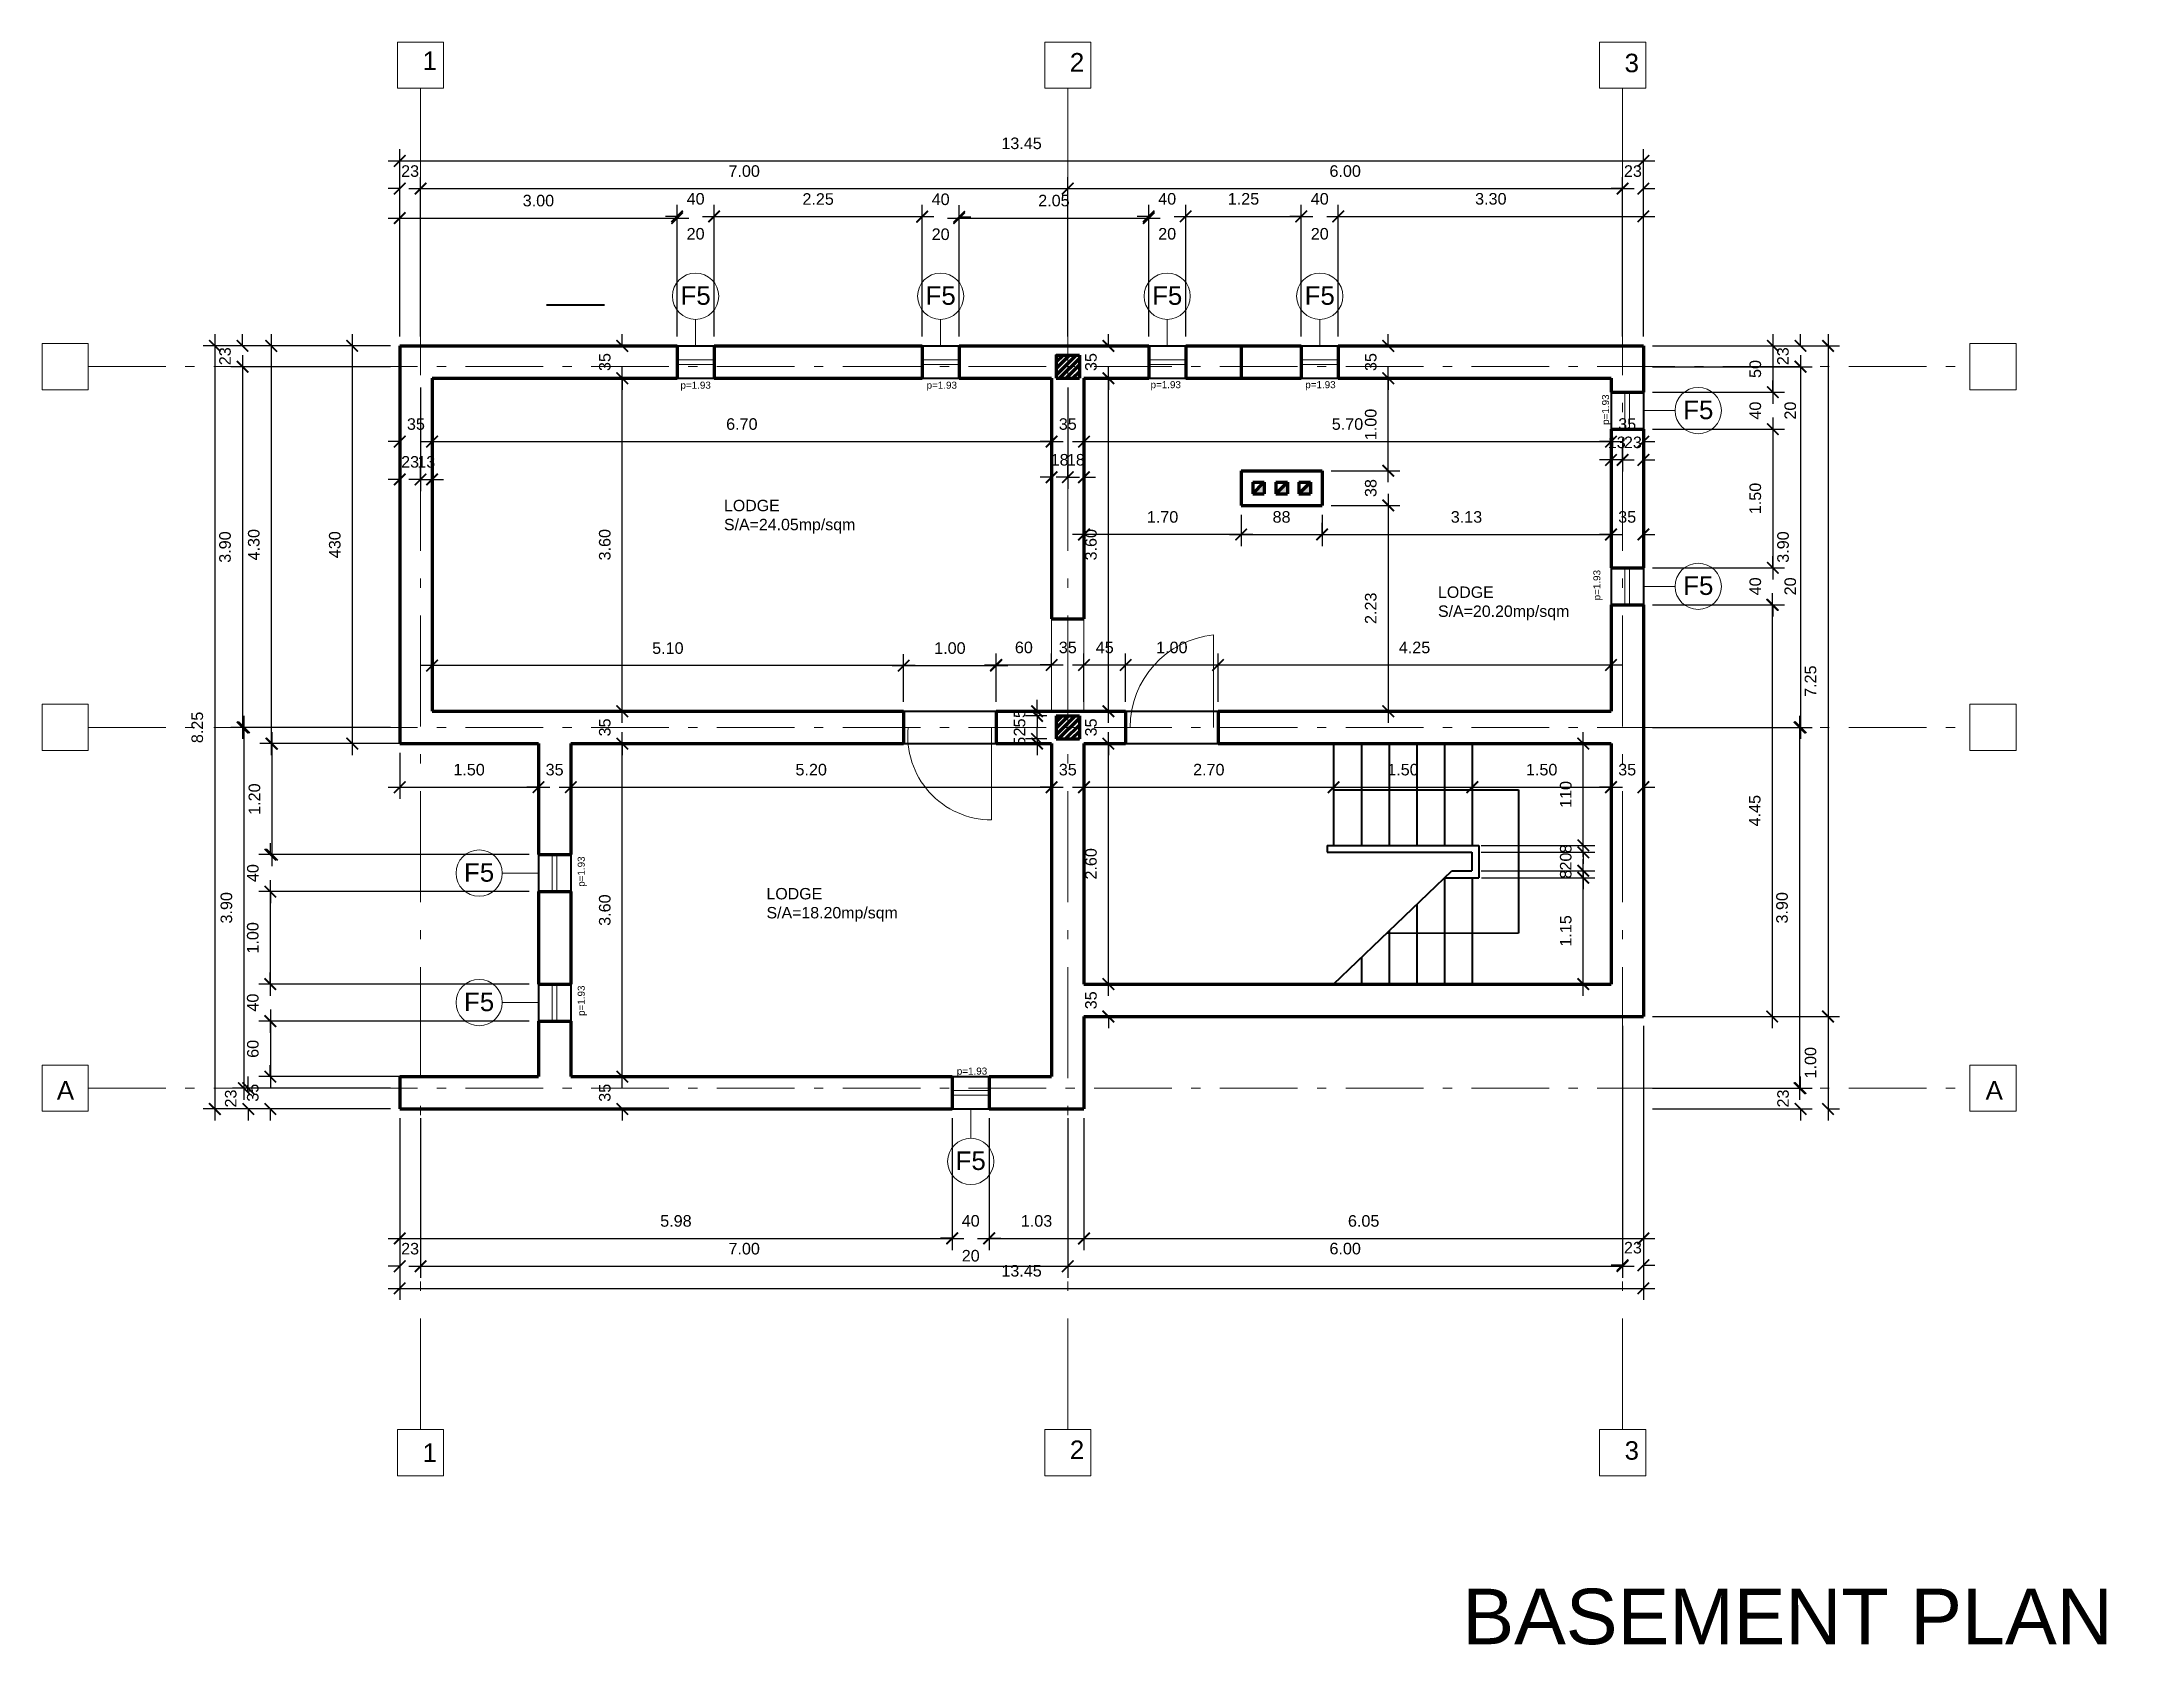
# Model space of a CAD drawing. Header units: inches. Extents: x 12.8 to 66.6, y 2.1 to 46.7.
# Drawn here: x 43.78 to 66.49, y 29.35 to 46.68 of the extents above; entities that cross this region are included whole.
import ezdxf

# ---------------------------------------------------------------- set-up
doc = ezdxf.new("R2010")
doc.units = ezdxf.units.IN
doc.header["$MEASUREMENT"] = 0
doc.linetypes.add('ACAD_ISO10W100', pattern=[18, 12, -3, 0, -3])
for name, color, linetype, lineweight in [('axes', 40, 'ACAD_ISO10W100', 20), ('cote', 252, 'Continuous', 20), ('stairs', 10, 'Continuous', 40), ('walls', 160, 'Continuous', 80), ('windows ext', 151, 'Continuous', 40), ('windows&doors', 80, 'Continuous', 20)]:
    doc.layers.add(name, color=color, linetype=linetype, lineweight=lineweight)
doc.styles.get("Standard").update_dxf_attribs({"font": 'arial.ttf'})
doc.dimstyles.new('1_50_centimeters', dxfattribs={"dimscale": 50, "dimtxt": 0.0025, "dimasz": 0.0025, "dimexe": 0.0025, "dimexo": 0.002, "dimgap": 0.0025, "dimtad": 1, "dimdec": 0, "dimlfac": 100, "dimzin": 0, "dimdsep": 46, "dimtxsty": 'Standard', "dimblk": 'ARCHTICK', "dimcen": 0.002, "dimdle": 0.0025, "dimadec": 0, "dimazin": 0, "dimtfac": 1, "dimtdec": 0, "dimtix": 1, "dimtofl": 0, "dimtmove": 0, "dimatfit": 3, "dimldrblk": 'ARCHTICK', "dimfxl": 1, "dimfxlon": 1, "dimtolj": 1, "dimtzin": 0, "dimarcsym": 0})
doc.dimstyles.new('1_50_meters', dxfattribs={"dimscale": 50, "dimtxt": 0.0025, "dimasz": 0.0025, "dimexe": 0.0025, "dimexo": 0.002, "dimgap": 0.0025, "dimtad": 1, "dimzin": 0, "dimdsep": 46, "dimtxsty": 'Standard', "dimblk": 'ARCHTICK', "dimcen": 0.002, "dimdle": 0.0025, "dimadec": 0, "dimazin": 0, "dimtfac": 1, "dimtofl": 0, "dimtmove": 0, "dimatfit": 3, "dimldrblk": 'ARCHTICK', "dimfxl": 1, "dimfxlon": 1, "dimtolj": 1, "dimtzin": 0, "dimarcsym": 0})

msp = doc.modelspace()

# ---------------------------------------------------------------- texts
at = {"ltscale": 0.1, "insert": (59.13928, 29.96293), "char_height": 0.6, "attachment_point": 1}
msp.add_mtext_dynamic_manual_height_columns('{\\C0;BASEMENT PLAN}', width=8.2762772, gutter_width=1, heights=[0.62046], dxfattribs=at)
at = {"layer": 'axes', "ltscale": 0.1, "char_height": 0.2, "attachment_point": 1}
for s, insert in [('\\pxqc;1', (47.871, 46.58183)), ('\\pxqc;2', (54.871, 46.56505)), ('\\pxqc;3', (60.871, 46.55728)), ('\\pxqc;1', (47.871, 31.53402)), ('\\pxqc;2', (54.871, 31.56505)), ('\\pxqc;3', (60.871, 31.55728))]:
    msp.add_mtext(s, dxfattribs=dict(at, insert=insert))
for insert in [(43.93775, 35.45104), (64.79752, 35.45104)]:
    msp.add_mtext_dynamic_manual_height_columns('A', width=0.5, gutter_width=1, heights=[0.06274], dxfattribs=dict(at, insert=insert))
at = {"layer": 'cote', "ltscale": 0.1, "attachment_point": 1}
for s, width, gutter_width, heights, insert, char_height in [('\\pxqc;F5', 0.3503223, 1, [0], (50.67084, 44.04283), 0.2), ('\\pxqc;F5', 0.3503223, 1, [0], (53.32084, 44.04283), 0.2), ('\\pxqc;F5', 0.3503223, 1, [0], (55.77084, 44.04283), 0.2), ('\\pxqc;F5', 0.3503223, 1, [0], (57.42084, 44.04283), 0.2), ('p=1.93', 0.255602, 0.38094, [0], (50.68219, 43.01223), 0.076188), ('p=1.93', 0.255602, 0.38094, [0], (53.34404, 43.01223), 0.076188), ('p=1.93', 0.255602, 0.38094, [0], (55.76606, 43.01774), 0.076188), ('p=1.93', 0.255602, 0.38094, [0], (57.43943, 43.01774), 0.076188), ('\\pxqc;F5', 0.3503223, 1, [0], (61.51469, 42.80656), 0.2), ('LODGE\\PS/A=24.05mp/sqm', 1.1571248, 0.61596, [0.37277], (51.15281, 41.73456), 0.1231918), ('\\pxqc;F5', 0.3503223, 1, [0], (61.51469, 40.90656), 0.2), ('LODGE\\PS/A=20.20mp/sqm', 1.1571248, 0.61596, [0.37277], (58.87503, 40.79782), 0.1231918), ('\\pxqc;F5', 0.3503223, 1, [0], (48.32938, 37.80656), 0.2), ('LODGE\\PS/A=18.20mp/sqm', 1.1571248, 0.61596, [0.37277], (51.61242, 37.53817), 0.1231918), ('\\pxqc;F5', 0.3503223, 1, [0], (48.32938, 36.40656), 0.2), ('p=1.93', 0.255602, 0.38094, [0], (53.67106, 35.59697), 0.076188), ('\\pxqc;F5', 0.3503223, 1, [0], (53.64584, 34.68972), 0.2)]:
    msp.add_mtext_dynamic_manual_height_columns(s, width=width, gutter_width=gutter_width, heights=heights, dxfattribs=dict(at, insert=insert, char_height=char_height))
at = {"layer": 'cote', "ltscale": 0.1, "char_height": 0.076188, "attachment_point": 1, "rotation": 90}
for insert in [(60.64834, 42.54511), (60.55503, 40.64769), (49.57071, 37.55117), (49.57071, 36.15497)]:
    msp.add_mtext_dynamic_manual_height_columns('p=1.93', width=0.255602, gutter_width=0.38094, heights=[0], dxfattribs=dict(at, insert=insert))

# ---------------------------------------------------------------- blocks, each defined once
blk = doc.blocks.new('_ArchTick')
at = {"color": 0, "linetype": 'ByBlock', "const_width": 0.15}
blk.add_lwpolyline([(-0.5, -0.5), (0.5, 0.5)], dxfattribs=at)
blk = doc.blocks.new('*D702')
at = {"layer": 'cote', "color": 0, "lineweight": -2, "ltscale": 0.1, "transparency": 16777216}
for p, q in [((47.646, 43.499), (47.646, 45.524)), ((61.096, 43.499), (61.096, 45.524)), ((47.521, 45.399), (61.221, 45.399))]:
    blk.add_line(p, q, dxfattribs=at)
at = {"layer": 'Defpoints', "color": 0, "ltscale": 0.1, "transparency": 16777216}
for p in [(61.096, 45.399), (47.646, 43.399), (61.096, 43.399)]:
    blk.add_point(p, dxfattribs=at)
at = {"layer": 'cote', "color": 0, "lineweight": -2, "ltscale": 0.1, "transparency": 16777216, "xscale": 0.125, "yscale": 0.125, "zscale": 0.125, "rotation": 180}
blk.add_blockref('_ArchTick', (47.646, 45.399), dxfattribs=at)
at = {"layer": 'cote', "color": 0, "lineweight": -2, "ltscale": 0.1, "transparency": 16777216, "xscale": 0.125, "yscale": 0.125, "zscale": 0.125}
blk.add_blockref('_ArchTick', (61.096, 45.399), dxfattribs=at)
at = {"layer": 'cote', "color": 0, "ltscale": 0.1, "transparency": 16777216, "insert": (54.371, 45.588), "char_height": 0.125, "attachment_point": 5}
blk.add_mtext('\\A1;13.45', dxfattribs=at)
blk = doc.blocks.new('*D621')
at = {"layer": 'cote', "color": 0, "lineweight": -2, "ltscale": 0.1, "transparency": 16777216}
for p, q in [((47.646, 43.499), (47.646, 45.224)), ((47.871, 43.499), (47.871, 45.224)), ((47.646, 45.099), (47.521, 45.099)), ((47.871, 45.099), (47.996, 45.099))]:
    blk.add_line(p, q, dxfattribs=at)
at = {"layer": 'Defpoints', "color": 0, "ltscale": 0.1, "transparency": 16777216}
for p in [(47.871, 45.099), (47.646, 43.399), (47.871, 43.399)]:
    blk.add_point(p, dxfattribs=at)
at = {"layer": 'cote', "color": 0, "lineweight": -2, "ltscale": 0.1, "transparency": 16777216, "xscale": 0.125, "yscale": 0.125, "zscale": 0.125}
blk.add_blockref('_ArchTick', (47.646, 45.099), dxfattribs=at)
at = {"layer": 'cote', "color": 0, "lineweight": -2, "ltscale": 0.1, "transparency": 16777216, "xscale": 0.125, "yscale": 0.125, "zscale": 0.125, "rotation": 180}
blk.add_blockref('_ArchTick', (47.871, 45.099), dxfattribs=at)
at = {"layer": 'cote', "color": 0, "ltscale": 0.1, "transparency": 16777216, "insert": (47.758, 45.288), "char_height": 0.125, "attachment_point": 5}
blk.add_mtext('\\A1;23', dxfattribs=at)
blk = doc.blocks.new('*D703')
at = {"layer": 'cote', "color": 0, "lineweight": -2, "ltscale": 0.1, "transparency": 16777216}
for p, q in [((47.871, 43.499), (47.871, 45.224)), ((54.871, 43.499), (54.871, 45.224)), ((47.746, 45.099), (54.996, 45.099))]:
    blk.add_line(p, q, dxfattribs=at)
at = {"layer": 'Defpoints', "color": 0, "ltscale": 0.1, "transparency": 16777216}
for p in [(54.871, 45.099), (47.871, 43.399), (54.871, 43.399)]:
    blk.add_point(p, dxfattribs=at)
at = {"layer": 'cote', "color": 0, "lineweight": -2, "ltscale": 0.1, "transparency": 16777216, "xscale": 0.125, "yscale": 0.125, "zscale": 0.125, "rotation": 180}
blk.add_blockref('_ArchTick', (47.871, 45.099), dxfattribs=at)
at = {"layer": 'cote', "color": 0, "lineweight": -2, "ltscale": 0.1, "transparency": 16777216, "xscale": 0.125, "yscale": 0.125, "zscale": 0.125}
blk.add_blockref('_ArchTick', (54.871, 45.099), dxfattribs=at)
at = {"layer": 'cote', "color": 0, "ltscale": 0.1, "transparency": 16777216, "insert": (51.371, 45.288), "char_height": 0.125, "attachment_point": 5}
blk.add_mtext('\\A1;7.00', dxfattribs=at)
blk = doc.blocks.new('*D622')
at = {"layer": 'cote', "color": 0, "lineweight": -2, "ltscale": 0.1, "transparency": 16777216}
for p, q in [((54.871, 43.499), (54.871, 45.224)), ((60.871, 43.499), (60.871, 45.224)), ((54.746, 45.099), (60.996, 45.099))]:
    blk.add_line(p, q, dxfattribs=at)
at = {"layer": 'Defpoints', "color": 0, "ltscale": 0.1, "transparency": 16777216}
for p in [(60.871, 45.099), (54.871, 43.399), (60.871, 43.399)]:
    blk.add_point(p, dxfattribs=at)
at = {"layer": 'cote', "color": 0, "lineweight": -2, "ltscale": 0.1, "transparency": 16777216, "xscale": 0.125, "yscale": 0.125, "zscale": 0.125, "rotation": 180}
blk.add_blockref('_ArchTick', (54.871, 45.099), dxfattribs=at)
at = {"layer": 'cote', "color": 0, "lineweight": -2, "ltscale": 0.1, "transparency": 16777216, "xscale": 0.125, "yscale": 0.125, "zscale": 0.125}
blk.add_blockref('_ArchTick', (60.871, 45.099), dxfattribs=at)
at = {"layer": 'cote', "color": 0, "ltscale": 0.1, "transparency": 16777216, "insert": (57.871, 45.288), "char_height": 0.125, "attachment_point": 5}
blk.add_mtext('\\A1;6.00', dxfattribs=at)
blk = doc.blocks.new('*D704')
at = {"layer": 'cote', "color": 0, "lineweight": -2, "ltscale": 0.1, "transparency": 16777216}
for p, q in [((60.871, 43.499), (60.871, 45.224)), ((61.096, 43.499), (61.096, 45.224)), ((60.871, 45.099), (60.746, 45.099)), ((61.096, 45.099), (61.221, 45.099))]:
    blk.add_line(p, q, dxfattribs=at)
at = {"layer": 'Defpoints', "color": 0, "ltscale": 0.1, "transparency": 16777216}
for p in [(61.096, 45.099), (60.871, 43.399), (61.096, 43.399)]:
    blk.add_point(p, dxfattribs=at)
at = {"layer": 'cote', "color": 0, "lineweight": -2, "ltscale": 0.1, "transparency": 16777216, "xscale": 0.125, "yscale": 0.125, "zscale": 0.125}
blk.add_blockref('_ArchTick', (60.871, 45.099), dxfattribs=at)
at = {"layer": 'cote', "color": 0, "lineweight": -2, "ltscale": 0.1, "transparency": 16777216, "xscale": 0.125, "yscale": 0.125, "zscale": 0.125, "rotation": 180}
blk.add_blockref('_ArchTick', (61.096, 45.099), dxfattribs=at)
at = {"layer": 'cote', "color": 0, "ltscale": 0.1, "transparency": 16777216, "insert": (60.983, 45.288), "char_height": 0.125, "attachment_point": 5}
blk.add_mtext('\\A1;23', dxfattribs=at)
blk = doc.blocks.new('*D705')
at = {"layer": 'cote', "color": 0, "lineweight": -2, "ltscale": 0.1, "transparency": 16777216}
for p, q in [((47.521, 44.78), (50.771, 44.78)), ((47.646, 43.499), (47.646, 44.905)), ((50.646, 43.499), (50.646, 44.905))]:
    blk.add_line(p, q, dxfattribs=at)
at = {"layer": 'Defpoints', "color": 0, "ltscale": 0.1, "transparency": 16777216}
for p in [(50.646, 44.78), (47.646, 43.399), (50.646, 43.399)]:
    blk.add_point(p, dxfattribs=at)
at = {"layer": 'cote', "color": 0, "lineweight": -2, "ltscale": 0.1, "transparency": 16777216, "xscale": 0.125, "yscale": 0.125, "zscale": 0.125, "rotation": 180}
blk.add_blockref('_ArchTick', (47.646, 44.78), dxfattribs=at)
at = {"layer": 'cote', "color": 0, "lineweight": -2, "ltscale": 0.1, "transparency": 16777216, "xscale": 0.125, "yscale": 0.125, "zscale": 0.125}
blk.add_blockref('_ArchTick', (50.646, 44.78), dxfattribs=at)
at = {"layer": 'cote', "color": 0, "ltscale": 0.1, "transparency": 16777216, "insert": (49.146, 44.969), "char_height": 0.125, "attachment_point": 5}
blk.add_mtext('\\A1;3.00', dxfattribs=at)
blk = doc.blocks.new('*D706')
at = {"layer": 'cote', "color": 0, "lineweight": -2, "ltscale": 0.1, "transparency": 16777216}
for p, q in [((50.646, 44.799), (50.521, 44.799)), ((50.646, 43.499), (50.646, 44.924)), ((51.046, 43.499), (51.046, 44.924)), ((51.046, 44.799), (51.171, 44.799))]:
    blk.add_line(p, q, dxfattribs=at)
at = {"layer": 'Defpoints', "color": 0, "ltscale": 0.1, "transparency": 16777216}
for p in [(51.046, 44.799), (50.646, 43.399), (51.046, 43.399)]:
    blk.add_point(p, dxfattribs=at)
at = {"layer": 'cote', "color": 0, "lineweight": -2, "ltscale": 0.1, "transparency": 16777216, "xscale": 0.125, "yscale": 0.125, "zscale": 0.125}
blk.add_blockref('_ArchTick', (50.646, 44.799), dxfattribs=at)
at = {"layer": 'cote', "color": 0, "lineweight": -2, "ltscale": 0.1, "transparency": 16777216, "xscale": 0.125, "yscale": 0.125, "zscale": 0.125, "rotation": 180}
blk.add_blockref('_ArchTick', (51.046, 44.799), dxfattribs=at)
at = {"layer": 'cote', "color": 0, "ltscale": 0.1, "transparency": 16777216, "char_height": 0.125, "attachment_point": 5}
for s, insert in [('\\A1;40', (50.846, 44.988)), ('\\A1;20', (50.846, 44.61))]:
    blk.add_mtext(s, dxfattribs=dict(at, insert=insert))
blk = doc.blocks.new('*D707')
at = {"layer": 'cote', "color": 0, "lineweight": -2, "ltscale": 0.1, "transparency": 16777216}
for p, q in [((50.921, 44.798), (53.421, 44.798)), ((51.046, 43.499), (51.046, 44.923)), ((53.296, 43.499), (53.296, 44.923))]:
    blk.add_line(p, q, dxfattribs=at)
at = {"layer": 'Defpoints', "color": 0, "ltscale": 0.1, "transparency": 16777216}
for p in [(53.296, 44.798), (51.046, 43.399), (53.296, 43.399)]:
    blk.add_point(p, dxfattribs=at)
at = {"layer": 'cote', "color": 0, "lineweight": -2, "ltscale": 0.1, "transparency": 16777216, "xscale": 0.125, "yscale": 0.125, "zscale": 0.125, "rotation": 180}
blk.add_blockref('_ArchTick', (51.046, 44.798), dxfattribs=at)
at = {"layer": 'cote', "color": 0, "lineweight": -2, "ltscale": 0.1, "transparency": 16777216, "xscale": 0.125, "yscale": 0.125, "zscale": 0.125}
blk.add_blockref('_ArchTick', (53.296, 44.798), dxfattribs=at)
at = {"layer": 'cote', "color": 0, "ltscale": 0.1, "transparency": 16777216, "insert": (52.171, 44.986), "char_height": 0.125, "attachment_point": 5}
blk.add_mtext('\\A1;2.25', dxfattribs=at)
blk = doc.blocks.new('*D708')
at = {"layer": 'cote', "color": 0, "lineweight": -2, "ltscale": 0.1, "transparency": 16777216}
for p, q in [((53.296, 44.794), (53.171, 44.794)), ((53.296, 43.499), (53.296, 44.919)), ((53.696, 43.499), (53.696, 44.919)), ((53.696, 44.794), (53.821, 44.794))]:
    blk.add_line(p, q, dxfattribs=at)
at = {"layer": 'Defpoints', "color": 0, "ltscale": 0.1, "transparency": 16777216}
for p in [(53.696, 44.794), (53.296, 43.399), (53.696, 43.399)]:
    blk.add_point(p, dxfattribs=at)
at = {"layer": 'cote', "color": 0, "lineweight": -2, "ltscale": 0.1, "transparency": 16777216, "xscale": 0.125, "yscale": 0.125, "zscale": 0.125}
blk.add_blockref('_ArchTick', (53.296, 44.794), dxfattribs=at)
at = {"layer": 'cote', "color": 0, "lineweight": -2, "ltscale": 0.1, "transparency": 16777216, "xscale": 0.125, "yscale": 0.125, "zscale": 0.125, "rotation": 180}
blk.add_blockref('_ArchTick', (53.696, 44.794), dxfattribs=at)
at = {"layer": 'cote', "color": 0, "ltscale": 0.1, "transparency": 16777216, "char_height": 0.125, "attachment_point": 5}
for s, insert in [('\\A1;40', (53.496, 44.983)), ('\\A1;20', (53.496, 44.605))]:
    blk.add_mtext(s, dxfattribs=dict(at, insert=insert))
blk = doc.blocks.new('*D709')
at = {"layer": 'cote', "color": 0, "lineweight": -2, "ltscale": 0.1, "transparency": 16777216}
for p, q in [((53.571, 44.78), (55.871, 44.78)), ((53.696, 43.499), (53.696, 44.905)), ((55.746, 43.499), (55.746, 44.905))]:
    blk.add_line(p, q, dxfattribs=at)
at = {"layer": 'Defpoints', "color": 0, "ltscale": 0.1, "transparency": 16777216}
for p in [(55.746, 44.78), (53.696, 43.399), (55.746, 43.399)]:
    blk.add_point(p, dxfattribs=at)
at = {"layer": 'cote', "color": 0, "lineweight": -2, "ltscale": 0.1, "transparency": 16777216, "xscale": 0.125, "yscale": 0.125, "zscale": 0.125, "rotation": 180}
blk.add_blockref('_ArchTick', (53.696, 44.78), dxfattribs=at)
at = {"layer": 'cote', "color": 0, "lineweight": -2, "ltscale": 0.1, "transparency": 16777216, "xscale": 0.125, "yscale": 0.125, "zscale": 0.125}
blk.add_blockref('_ArchTick', (55.746, 44.78), dxfattribs=at)
at = {"layer": 'cote', "color": 0, "ltscale": 0.1, "transparency": 16777216, "insert": (54.721, 44.969), "char_height": 0.125, "attachment_point": 5}
blk.add_mtext('\\A1;2.05', dxfattribs=at)
blk = doc.blocks.new('*D710')
at = {"layer": 'cote', "color": 0, "lineweight": -2, "ltscale": 0.1, "transparency": 16777216}
for p, q in [((55.746, 44.799), (55.621, 44.799)), ((55.746, 43.499), (55.746, 44.924)), ((56.146, 43.499), (56.146, 44.924)), ((56.146, 44.799), (56.271, 44.799))]:
    blk.add_line(p, q, dxfattribs=at)
at = {"layer": 'Defpoints', "color": 0, "ltscale": 0.1, "transparency": 16777216}
for p in [(56.146, 44.799), (55.746, 43.399), (56.146, 43.399)]:
    blk.add_point(p, dxfattribs=at)
at = {"layer": 'cote', "color": 0, "lineweight": -2, "ltscale": 0.1, "transparency": 16777216, "xscale": 0.125, "yscale": 0.125, "zscale": 0.125}
blk.add_blockref('_ArchTick', (55.746, 44.799), dxfattribs=at)
at = {"layer": 'cote', "color": 0, "lineweight": -2, "ltscale": 0.1, "transparency": 16777216, "xscale": 0.125, "yscale": 0.125, "zscale": 0.125, "rotation": 180}
blk.add_blockref('_ArchTick', (56.146, 44.799), dxfattribs=at)
at = {"layer": 'cote', "color": 0, "ltscale": 0.1, "transparency": 16777216, "char_height": 0.125, "attachment_point": 5}
for s, insert in [('\\A1;40', (55.946, 44.988)), ('\\A1;20', (55.946, 44.61))]:
    blk.add_mtext(s, dxfattribs=dict(at, insert=insert))
blk = doc.blocks.new('*D655')
at = {"layer": 'cote', "color": 0, "lineweight": -2, "ltscale": 0.1, "transparency": 16777216}
for p, q in [((56.021, 44.799), (57.521, 44.799)), ((56.146, 43.499), (56.146, 44.924)), ((57.396, 43.499), (57.396, 44.924))]:
    blk.add_line(p, q, dxfattribs=at)
at = {"layer": 'Defpoints', "color": 0, "ltscale": 0.1, "transparency": 16777216}
for p in [(57.396, 44.799), (56.146, 43.399), (57.396, 43.399)]:
    blk.add_point(p, dxfattribs=at)
at = {"layer": 'cote', "color": 0, "lineweight": -2, "ltscale": 0.1, "transparency": 16777216, "xscale": 0.125, "yscale": 0.125, "zscale": 0.125, "rotation": 180}
blk.add_blockref('_ArchTick', (56.146, 44.799), dxfattribs=at)
at = {"layer": 'cote', "color": 0, "lineweight": -2, "ltscale": 0.1, "transparency": 16777216, "xscale": 0.125, "yscale": 0.125, "zscale": 0.125}
blk.add_blockref('_ArchTick', (57.396, 44.799), dxfattribs=at)
at = {"layer": 'cote', "color": 0, "ltscale": 0.1, "transparency": 16777216, "insert": (56.771, 44.988), "char_height": 0.125, "attachment_point": 5}
blk.add_mtext('\\A1;1.25', dxfattribs=at)
blk = doc.blocks.new('*D656')
at = {"layer": 'cote', "color": 0, "lineweight": -2, "ltscale": 0.1, "transparency": 16777216}
for p, q in [((57.396, 44.799), (57.271, 44.799)), ((57.396, 43.499), (57.396, 44.924)), ((57.796, 43.499), (57.796, 44.924)), ((57.796, 44.799), (57.921, 44.799))]:
    blk.add_line(p, q, dxfattribs=at)
at = {"layer": 'Defpoints', "color": 0, "ltscale": 0.1, "transparency": 16777216}
for p in [(57.796, 44.799), (57.396, 43.399), (57.796, 43.399)]:
    blk.add_point(p, dxfattribs=at)
at = {"layer": 'cote', "color": 0, "lineweight": -2, "ltscale": 0.1, "transparency": 16777216, "xscale": 0.125, "yscale": 0.125, "zscale": 0.125}
blk.add_blockref('_ArchTick', (57.396, 44.799), dxfattribs=at)
at = {"layer": 'cote', "color": 0, "lineweight": -2, "ltscale": 0.1, "transparency": 16777216, "xscale": 0.125, "yscale": 0.125, "zscale": 0.125, "rotation": 180}
blk.add_blockref('_ArchTick', (57.796, 44.799), dxfattribs=at)
at = {"layer": 'cote', "color": 0, "ltscale": 0.1, "transparency": 16777216, "char_height": 0.125, "attachment_point": 5}
for s, insert in [('\\A1;40', (57.596, 44.988)), ('\\A1;20', (57.596, 44.61))]:
    blk.add_mtext(s, dxfattribs=dict(at, insert=insert))
blk = doc.blocks.new('*D657')
at = {"layer": 'cote', "color": 0, "lineweight": -2, "ltscale": 0.1, "transparency": 16777216}
for p, q in [((57.671, 44.799), (61.221, 44.799)), ((57.796, 43.499), (57.796, 44.924)), ((61.096, 43.499), (61.096, 44.924))]:
    blk.add_line(p, q, dxfattribs=at)
at = {"layer": 'Defpoints', "color": 0, "ltscale": 0.1, "transparency": 16777216}
for p in [(61.096, 44.799), (57.796, 43.399), (61.096, 43.399)]:
    blk.add_point(p, dxfattribs=at)
at = {"layer": 'cote', "color": 0, "lineweight": -2, "ltscale": 0.1, "transparency": 16777216, "xscale": 0.125, "yscale": 0.125, "zscale": 0.125, "rotation": 180}
blk.add_blockref('_ArchTick', (57.796, 44.799), dxfattribs=at)
at = {"layer": 'cote', "color": 0, "lineweight": -2, "ltscale": 0.1, "transparency": 16777216, "xscale": 0.125, "yscale": 0.125, "zscale": 0.125}
blk.add_blockref('_ArchTick', (61.096, 44.799), dxfattribs=at)
at = {"layer": 'cote', "color": 0, "ltscale": 0.1, "transparency": 16777216, "insert": (59.446, 44.988), "char_height": 0.125, "attachment_point": 5}
blk.add_mtext('\\A1;3.30', dxfattribs=at)
blk = doc.blocks.new('*D658')
at = {"layer": 'cote', "color": 0, "lineweight": -2, "ltscale": 0.1, "transparency": 16777216}
for p, q in [((61.196, 43.399), (63.218, 43.399)), ((63.093, 43.524), (63.093, 36.024)), ((61.196, 36.149), (63.218, 36.149))]:
    blk.add_line(p, q, dxfattribs=at)
at = {"layer": 'Defpoints', "color": 0, "ltscale": 0.1, "transparency": 16777216}
for p in [(61.096, 43.399), (61.096, 36.149), (63.093, 36.149)]:
    blk.add_point(p, dxfattribs=at)
at = {"layer": 'cote', "color": 0, "lineweight": -2, "ltscale": 0.1, "transparency": 16777216, "xscale": 0.125, "yscale": 0.125, "zscale": 0.125}
for p, rotation in [((63.093, 43.399), 90), ((63.093, 36.149), 270)]:
    blk.add_blockref('_ArchTick', p, dxfattribs=dict(at, rotation=rotation))
at = {"layer": 'cote', "color": 0, "ltscale": 0.1, "transparency": 16777216, "insert": (62.904, 39.774), "char_height": 0.125, "attachment_point": 5, "rotation": 90}
blk.add_mtext('\\A1;7.25', dxfattribs=at)
blk = doc.blocks.new('*D613')
at = {"layer": 'cote', "color": 0, "lineweight": -2, "ltscale": 0.1, "transparency": 16777216}
for p, q in [((63.093, 36.274), (63.093, 35.024)), ((63.093, 36.149), (63.218, 36.149)), ((63.093, 35.149), (63.218, 35.149))]:
    blk.add_line(p, q, dxfattribs=at)
at = {"layer": 'Defpoints', "color": 0, "ltscale": 0.1, "transparency": 16777216}
for p in [(63.093, 36.149), (63.093, 35.149), (63.093, 35.149)]:
    blk.add_point(p, dxfattribs=at)
at = {"layer": 'cote', "color": 0, "lineweight": -2, "ltscale": 0.1, "transparency": 16777216, "xscale": 0.125, "yscale": 0.125, "zscale": 0.125}
for p, rotation in [((63.093, 36.149), 90), ((63.093, 35.149), 270)]:
    blk.add_blockref('_ArchTick', p, dxfattribs=dict(at, rotation=rotation))
at = {"layer": 'cote', "color": 0, "ltscale": 0.1, "transparency": 16777216, "insert": (62.904, 35.649), "char_height": 0.125, "attachment_point": 5, "rotation": 90}
blk.add_mtext('\\A1;1.00', dxfattribs=at)
blk = doc.blocks.new('*D659')
at = {"layer": 'cote', "color": 0, "lineweight": -2, "ltscale": 0.1, "transparency": 16777216}
for p, q in [((61.196, 43.399), (62.92, 43.399)), ((62.795, 43.399), (62.795, 43.524)), ((61.196, 43.174), (62.92, 43.174)), ((62.795, 43.174), (62.795, 43.049))]:
    blk.add_line(p, q, dxfattribs=at)
at = {"layer": 'Defpoints', "color": 0, "ltscale": 0.1, "transparency": 16777216}
for p in [(61.096, 43.399), (61.096, 43.174), (62.795, 43.174)]:
    blk.add_point(p, dxfattribs=at)
at = {"layer": 'cote', "color": 0, "lineweight": -2, "ltscale": 0.1, "transparency": 16777216, "xscale": 0.125, "yscale": 0.125, "zscale": 0.125}
for p, rotation in [((62.795, 43.399), 270), ((62.795, 43.174), 90)]:
    blk.add_blockref('_ArchTick', p, dxfattribs=dict(at, rotation=rotation))
at = {"layer": 'cote', "color": 0, "ltscale": 0.1, "transparency": 16777216, "insert": (62.606, 43.287), "char_height": 0.125, "attachment_point": 5, "rotation": 90}
blk.add_mtext('\\A1;23', dxfattribs=at)
blk = doc.blocks.new('*D614')
at = {"layer": 'cote', "color": 0, "lineweight": -2, "ltscale": 0.1, "transparency": 16777216}
for p, q in [((62.785, 39.399), (62.785, 35.249)), ((61.196, 39.274), (62.91, 39.274)), ((61.196, 35.374), (62.91, 35.374))]:
    blk.add_line(p, q, dxfattribs=at)
at = {"layer": 'Defpoints', "color": 0, "ltscale": 0.1, "transparency": 16777216}
for p in [(61.096, 39.274), (61.096, 35.374), (62.785, 35.374)]:
    blk.add_point(p, dxfattribs=at)
at = {"layer": 'cote', "color": 0, "lineweight": -2, "ltscale": 0.1, "transparency": 16777216, "xscale": 0.125, "yscale": 0.125, "zscale": 0.125}
for p, rotation in [((62.785, 39.274), 90), ((62.785, 35.374), 270)]:
    blk.add_blockref('_ArchTick', p, dxfattribs=dict(at, rotation=rotation))
at = {"layer": 'cote', "color": 0, "ltscale": 0.1, "transparency": 16777216, "insert": (62.596, 37.324), "char_height": 0.125, "attachment_point": 5, "rotation": 90}
blk.add_mtext('\\A1;3.90', dxfattribs=at)
blk = doc.blocks.new('*D615')
at = {"layer": 'cote', "color": 0, "lineweight": -2, "ltscale": 0.1, "transparency": 16777216}
for p, q in [((62.796, 35.374), (62.796, 35.499)), ((61.196, 35.374), (62.921, 35.374)), ((61.196, 35.149), (62.921, 35.149)), ((62.796, 35.149), (62.796, 35.024))]:
    blk.add_line(p, q, dxfattribs=at)
at = {"layer": 'Defpoints', "color": 0, "ltscale": 0.1, "transparency": 16777216}
for p in [(61.096, 35.374), (61.096, 35.149), (62.796, 35.149)]:
    blk.add_point(p, dxfattribs=at)
at = {"layer": 'cote', "color": 0, "lineweight": -2, "ltscale": 0.1, "transparency": 16777216, "xscale": 0.125, "yscale": 0.125, "zscale": 0.125}
for p, rotation in [((62.796, 35.374), 270), ((62.796, 35.149), 90)]:
    blk.add_blockref('_ArchTick', p, dxfattribs=dict(at, rotation=rotation))
at = {"layer": 'cote', "color": 0, "ltscale": 0.1, "transparency": 16777216, "insert": (62.607, 35.262), "char_height": 0.125, "attachment_point": 5, "rotation": 90}
blk.add_mtext('\\A1;23', dxfattribs=at)
blk = doc.blocks.new('*D660')
at = {"layer": 'cote', "color": 0, "lineweight": -2, "ltscale": 0.1, "transparency": 16777216}
for p, q in [((61.196, 43.399), (62.621, 43.399)), ((62.496, 43.524), (62.496, 42.774)), ((61.196, 42.899), (62.621, 42.899))]:
    blk.add_line(p, q, dxfattribs=at)
at = {"layer": 'Defpoints', "color": 0, "ltscale": 0.1, "transparency": 16777216}
for p in [(61.096, 43.399), (61.096, 42.899), (62.496, 42.899)]:
    blk.add_point(p, dxfattribs=at)
at = {"layer": 'cote', "color": 0, "lineweight": -2, "ltscale": 0.1, "transparency": 16777216, "xscale": 0.125, "yscale": 0.125, "zscale": 0.125}
for p, rotation in [((62.496, 43.399), 90), ((62.496, 42.899), 270)]:
    blk.add_blockref('_ArchTick', p, dxfattribs=dict(at, rotation=rotation))
at = {"layer": 'cote', "color": 0, "ltscale": 0.1, "transparency": 16777216, "insert": (62.307, 43.149), "char_height": 0.125, "attachment_point": 5, "rotation": 90}
blk.add_mtext('\\A1;50', dxfattribs=at)
blk = doc.blocks.new('*D661')
at = {"layer": 'cote', "color": 0, "lineweight": -2, "ltscale": 0.1, "transparency": 16777216}
for p, q in [((62.496, 42.899), (62.496, 43.024)), ((61.196, 42.899), (62.621, 42.899)), ((61.196, 42.499), (62.621, 42.499)), ((62.496, 42.499), (62.496, 42.374))]:
    blk.add_line(p, q, dxfattribs=at)
at = {"layer": 'Defpoints', "color": 0, "ltscale": 0.1, "transparency": 16777216}
for p in [(61.096, 42.899), (61.096, 42.499), (62.496, 42.499)]:
    blk.add_point(p, dxfattribs=at)
at = {"layer": 'cote', "color": 0, "lineweight": -2, "ltscale": 0.1, "transparency": 16777216, "xscale": 0.125, "yscale": 0.125, "zscale": 0.125}
for p, rotation in [((62.496, 42.899), 270), ((62.496, 42.499), 90)]:
    blk.add_blockref('_ArchTick', p, dxfattribs=dict(at, rotation=rotation))
at = {"layer": 'cote', "color": 0, "ltscale": 0.1, "transparency": 16777216, "char_height": 0.125, "attachment_point": 5, "rotation": 90}
for s, insert in [('\\A1;40', (62.307, 42.699)), ('\\A1;20', (62.685, 42.699))]:
    blk.add_mtext(s, dxfattribs=dict(at, insert=insert))
blk = doc.blocks.new('*D662')
at = {"layer": 'cote', "color": 0, "lineweight": -2, "ltscale": 0.1, "transparency": 16777216}
for p, q in [((61.196, 42.499), (62.621, 42.499)), ((62.496, 42.624), (62.496, 40.874)), ((61.196, 40.999), (62.621, 40.999))]:
    blk.add_line(p, q, dxfattribs=at)
at = {"layer": 'Defpoints', "color": 0, "ltscale": 0.1, "transparency": 16777216}
for p in [(61.096, 42.499), (61.096, 40.999), (62.496, 40.999)]:
    blk.add_point(p, dxfattribs=at)
at = {"layer": 'cote', "color": 0, "lineweight": -2, "ltscale": 0.1, "transparency": 16777216, "xscale": 0.125, "yscale": 0.125, "zscale": 0.125}
for p, rotation in [((62.496, 42.499), 90), ((62.496, 40.999), 270)]:
    blk.add_blockref('_ArchTick', p, dxfattribs=dict(at, rotation=rotation))
at = {"layer": 'cote', "color": 0, "ltscale": 0.1, "transparency": 16777216, "insert": (62.307, 41.749), "char_height": 0.125, "attachment_point": 5, "rotation": 90}
blk.add_mtext('\\A1;1.50', dxfattribs=at)
blk = doc.blocks.new('*D663')
at = {"layer": 'cote', "color": 0, "lineweight": -2, "ltscale": 0.1, "transparency": 16777216}
for p, q in [((62.496, 40.999), (62.496, 41.124)), ((61.196, 40.999), (62.621, 40.999)), ((61.196, 40.599), (62.621, 40.599)), ((62.496, 40.599), (62.496, 40.474))]:
    blk.add_line(p, q, dxfattribs=at)
at = {"layer": 'Defpoints', "color": 0, "ltscale": 0.1, "transparency": 16777216}
for p in [(61.096, 40.999), (61.096, 40.599), (62.496, 40.599)]:
    blk.add_point(p, dxfattribs=at)
at = {"layer": 'cote', "color": 0, "lineweight": -2, "ltscale": 0.1, "transparency": 16777216, "xscale": 0.125, "yscale": 0.125, "zscale": 0.125}
for p, rotation in [((62.496, 40.999), 270), ((62.496, 40.599), 90)]:
    blk.add_blockref('_ArchTick', p, dxfattribs=dict(at, rotation=rotation))
at = {"layer": 'cote', "color": 0, "ltscale": 0.1, "transparency": 16777216, "char_height": 0.125, "attachment_point": 5, "rotation": 90}
for s, insert in [('\\A1;40', (62.307, 40.799)), ('\\A1;20', (62.685, 40.799))]:
    blk.add_mtext(s, dxfattribs=dict(at, insert=insert))
blk = doc.blocks.new('*D664')
at = {"layer": 'cote', "color": 0, "lineweight": -2, "ltscale": 0.1, "transparency": 16777216}
for p, q in [((62.489, 40.724), (62.489, 36.024)), ((61.196, 40.599), (62.614, 40.599)), ((61.196, 36.149), (62.614, 36.149))]:
    blk.add_line(p, q, dxfattribs=at)
at = {"layer": 'Defpoints', "color": 0, "ltscale": 0.1, "transparency": 16777216}
for p in [(61.096, 40.599), (61.096, 36.149), (62.489, 36.149)]:
    blk.add_point(p, dxfattribs=at)
at = {"layer": 'cote', "color": 0, "lineweight": -2, "ltscale": 0.1, "transparency": 16777216, "xscale": 0.125, "yscale": 0.125, "zscale": 0.125}
for p, rotation in [((62.489, 40.599), 90), ((62.489, 36.149), 270)]:
    blk.add_blockref('_ArchTick', p, dxfattribs=dict(at, rotation=rotation))
at = {"layer": 'cote', "color": 0, "ltscale": 0.1, "transparency": 16777216, "insert": (62.301, 38.374), "char_height": 0.125, "attachment_point": 5, "rotation": 90}
blk.add_mtext('\\A1;4.45', dxfattribs=at)
blk = doc.blocks.new('*D616')
at = {"layer": 'cote', "color": 0, "lineweight": -2, "ltscale": 0.1, "transparency": 16777216}
for p, q in [((61.196, 43.174), (62.921, 43.174)), ((62.796, 43.299), (62.796, 39.149)), ((61.196, 39.274), (62.921, 39.274))]:
    blk.add_line(p, q, dxfattribs=at)
at = {"layer": 'Defpoints', "color": 0, "ltscale": 0.1, "transparency": 16777216}
for p in [(61.096, 43.174), (61.096, 39.274), (62.796, 39.274)]:
    blk.add_point(p, dxfattribs=at)
at = {"layer": 'cote', "color": 0, "lineweight": -2, "ltscale": 0.1, "transparency": 16777216, "xscale": 0.125, "yscale": 0.125, "zscale": 0.125}
for p, rotation in [((62.796, 43.174), 90), ((62.796, 39.274), 270)]:
    blk.add_blockref('_ArchTick', p, dxfattribs=dict(at, rotation=rotation))
at = {"layer": 'cote', "color": 0, "ltscale": 0.1, "transparency": 16777216, "insert": (62.607, 41.224), "char_height": 0.125, "attachment_point": 5, "rotation": 90}
blk.add_mtext('\\A1;3.90', dxfattribs=at)
blk = doc.blocks.new('*D665')
at = {"layer": 'cote', "color": 0, "lineweight": -2, "ltscale": 0.1, "transparency": 16777216}
for p, q in [((47.546, 43.399), (45.521, 43.399)), ((45.646, 43.524), (45.646, 35.024)), ((47.546, 35.149), (45.521, 35.149))]:
    blk.add_line(p, q, dxfattribs=at)
at = {"layer": 'Defpoints', "color": 0, "ltscale": 0.1, "transparency": 16777216}
for p in [(47.646, 43.399), (45.646, 35.149), (47.646, 35.149)]:
    blk.add_point(p, dxfattribs=at)
at = {"layer": 'cote', "color": 0, "lineweight": -2, "ltscale": 0.1, "transparency": 16777216, "xscale": 0.125, "yscale": 0.125, "zscale": 0.125}
for p, rotation in [((45.646, 43.399), 90), ((45.646, 35.149), 270)]:
    blk.add_blockref('_ArchTick', p, dxfattribs=dict(at, rotation=rotation))
at = {"layer": 'cote', "color": 0, "ltscale": 0.1, "transparency": 16777216, "insert": (45.457, 39.274), "char_height": 0.125, "attachment_point": 5, "rotation": 90}
blk.add_mtext('\\A1;8.25', dxfattribs=at)
blk = doc.blocks.new('*D617')
at = {"layer": 'cote', "color": 0, "lineweight": -2, "ltscale": 0.1, "transparency": 16777216}
for p, q in [((47.546, 43.399), (45.821, 43.399)), ((45.946, 43.399), (45.946, 43.524)), ((47.546, 43.174), (45.821, 43.174)), ((45.946, 43.174), (45.946, 43.049))]:
    blk.add_line(p, q, dxfattribs=at)
at = {"layer": 'Defpoints', "color": 0, "ltscale": 0.1, "transparency": 16777216}
for p in [(47.646, 43.399), (45.946, 43.174), (47.646, 43.174)]:
    blk.add_point(p, dxfattribs=at)
at = {"layer": 'cote', "color": 0, "lineweight": -2, "ltscale": 0.1, "transparency": 16777216, "xscale": 0.125, "yscale": 0.125, "zscale": 0.125}
for p, rotation in [((45.946, 43.399), 270), ((45.946, 43.174), 90)]:
    blk.add_blockref('_ArchTick', p, dxfattribs=dict(at, rotation=rotation))
at = {"layer": 'cote', "color": 0, "ltscale": 0.1, "transparency": 16777216, "insert": (45.757, 43.287), "char_height": 0.125, "attachment_point": 5, "rotation": 90}
blk.add_mtext('\\A1;23', dxfattribs=at)
blk = doc.blocks.new('*D618')
at = {"layer": 'cote', "color": 0, "lineweight": -2, "ltscale": 0.1, "transparency": 16777216}
for p, q in [((47.546, 43.174), (45.821, 43.174)), ((45.946, 43.299), (45.946, 39.149)), ((47.546, 39.274), (45.821, 39.274))]:
    blk.add_line(p, q, dxfattribs=at)
at = {"layer": 'Defpoints', "color": 0, "ltscale": 0.1, "transparency": 16777216}
for p in [(47.646, 43.174), (45.946, 39.274), (47.646, 39.274)]:
    blk.add_point(p, dxfattribs=at)
at = {"layer": 'cote', "color": 0, "lineweight": -2, "ltscale": 0.1, "transparency": 16777216, "xscale": 0.125, "yscale": 0.125, "zscale": 0.125}
for p, rotation in [((45.946, 43.174), 90), ((45.946, 39.274), 270)]:
    blk.add_blockref('_ArchTick', p, dxfattribs=dict(at, rotation=rotation))
at = {"layer": 'cote', "color": 0, "ltscale": 0.1, "transparency": 16777216, "insert": (45.757, 41.224), "char_height": 0.125, "attachment_point": 5, "rotation": 90}
blk.add_mtext('\\A1;3.90', dxfattribs=at)
blk = doc.blocks.new('*D666')
at = {"layer": 'cote', "color": 0, "lineweight": -2, "ltscale": 0.1, "transparency": 16777216}
for p, q in [((45.961, 39.399), (45.961, 35.249)), ((47.546, 39.274), (45.836, 39.274)), ((47.546, 35.374), (45.836, 35.374))]:
    blk.add_line(p, q, dxfattribs=at)
at = {"layer": 'Defpoints', "color": 0, "ltscale": 0.1, "transparency": 16777216}
for p in [(47.646, 39.274), (45.961, 35.374), (47.646, 35.374)]:
    blk.add_point(p, dxfattribs=at)
at = {"layer": 'cote', "color": 0, "lineweight": -2, "ltscale": 0.1, "transparency": 16777216, "xscale": 0.125, "yscale": 0.125, "zscale": 0.125}
for p, rotation in [((45.961, 39.274), 90), ((45.961, 35.374), 270)]:
    blk.add_blockref('_ArchTick', p, dxfattribs=dict(at, rotation=rotation))
at = {"layer": 'cote', "color": 0, "ltscale": 0.1, "transparency": 16777216, "insert": (45.772, 37.324), "char_height": 0.125, "attachment_point": 5, "rotation": 90}
blk.add_mtext('\\A1;3.90', dxfattribs=at)
blk = doc.blocks.new('*D667')
at = {"layer": 'cote', "color": 0, "lineweight": -2, "ltscale": 0.1, "transparency": 16777216}
for p, q in [((46.008, 35.374), (46.008, 35.499)), ((47.546, 35.374), (45.883, 35.374)), ((47.546, 35.149), (45.883, 35.149)), ((46.008, 35.149), (46.008, 35.024))]:
    blk.add_line(p, q, dxfattribs=at)
at = {"layer": 'Defpoints', "color": 0, "ltscale": 0.1, "transparency": 16777216}
for p in [(47.646, 35.374), (46.008, 35.149), (47.646, 35.149)]:
    blk.add_point(p, dxfattribs=at)
at = {"layer": 'cote', "color": 0, "lineweight": -2, "ltscale": 0.1, "transparency": 16777216, "xscale": 0.125, "yscale": 0.125, "zscale": 0.125}
for p, rotation in [((46.008, 35.374), 270), ((46.008, 35.149), 90)]:
    blk.add_blockref('_ArchTick', p, dxfattribs=dict(at, rotation=rotation))
at = {"layer": 'cote', "color": 0, "ltscale": 0.1, "transparency": 16777216, "insert": (45.819, 35.262), "char_height": 0.125, "attachment_point": 5, "rotation": 90}
blk.add_mtext('\\A1;23', dxfattribs=at)
blk = doc.blocks.new('*D668')
at = {"layer": 'cote', "color": 0, "lineweight": -2, "ltscale": 0.1, "transparency": 16777216}
for p, q in [((47.546, 43.399), (46.132, 43.399)), ((46.257, 43.524), (46.257, 38.974)), ((47.546, 39.099), (46.132, 39.099))]:
    blk.add_line(p, q, dxfattribs=at)
at = {"layer": 'Defpoints', "color": 0, "ltscale": 0.1, "transparency": 16777216}
for p in [(47.646, 43.399), (46.257, 39.099), (47.646, 39.099)]:
    blk.add_point(p, dxfattribs=at)
at = {"layer": 'cote', "color": 0, "lineweight": -2, "ltscale": 0.1, "transparency": 16777216, "xscale": 0.125, "yscale": 0.125, "zscale": 0.125}
for p, rotation in [((46.257, 43.399), 90), ((46.257, 39.099), 270)]:
    blk.add_blockref('_ArchTick', p, dxfattribs=dict(at, rotation=rotation))
at = {"layer": 'cote', "color": 0, "ltscale": 0.1, "transparency": 16777216, "insert": (46.068, 41.249), "char_height": 0.125, "attachment_point": 5, "rotation": 90}
blk.add_mtext('\\A1;4.30', dxfattribs=at)
blk = doc.blocks.new('*D669')
at = {"layer": 'cote', "color": 0, "lineweight": -2, "ltscale": 0.1, "transparency": 16777216}
for p, q in [((49.046, 39.099), (46.139, 39.099)), ((46.264, 39.224), (46.264, 37.774)), ((49.046, 37.899), (46.139, 37.899))]:
    blk.add_line(p, q, dxfattribs=at)
at = {"layer": 'Defpoints', "color": 0, "ltscale": 0.1, "transparency": 16777216}
for p in [(49.146, 39.099), (46.264, 37.899), (49.146, 37.899)]:
    blk.add_point(p, dxfattribs=at)
at = {"layer": 'cote', "color": 0, "lineweight": -2, "ltscale": 0.1, "transparency": 16777216, "xscale": 0.125, "yscale": 0.125, "zscale": 0.125}
for p, rotation in [((46.264, 39.099), 90), ((46.264, 37.899), 270)]:
    blk.add_blockref('_ArchTick', p, dxfattribs=dict(at, rotation=rotation))
at = {"layer": 'cote', "color": 0, "ltscale": 0.1, "transparency": 16777216, "insert": (46.075, 38.499), "char_height": 0.125, "attachment_point": 5, "rotation": 90}
blk.add_mtext('\\A1;1.20', dxfattribs=at)
blk = doc.blocks.new('*D670')
at = {"layer": 'cote', "color": 0, "lineweight": -2, "ltscale": 0.1, "transparency": 16777216}
for p, q in [((46.247, 37.899), (46.247, 38.024)), ((49.046, 37.899), (46.122, 37.899)), ((49.046, 37.499), (46.122, 37.499)), ((46.247, 37.499), (46.247, 37.374))]:
    blk.add_line(p, q, dxfattribs=at)
at = {"layer": 'Defpoints', "color": 0, "ltscale": 0.1, "transparency": 16777216}
for p in [(49.146, 37.899), (46.247, 37.499), (49.146, 37.499)]:
    blk.add_point(p, dxfattribs=at)
at = {"layer": 'cote', "color": 0, "lineweight": -2, "ltscale": 0.1, "transparency": 16777216, "xscale": 0.125, "yscale": 0.125, "zscale": 0.125}
for p, rotation in [((46.247, 37.899), 270), ((46.247, 37.499), 90)]:
    blk.add_blockref('_ArchTick', p, dxfattribs=dict(at, rotation=rotation))
at = {"layer": 'cote', "color": 0, "ltscale": 0.1, "transparency": 16777216, "insert": (46.058, 37.699), "char_height": 0.125, "attachment_point": 5, "rotation": 90}
blk.add_mtext('\\A1;40', dxfattribs=at)
blk = doc.blocks.new('*D671')
at = {"layer": 'cote', "color": 0, "lineweight": -2, "ltscale": 0.1, "transparency": 16777216}
for p, q in [((49.046, 37.499), (46.121, 37.499)), ((46.246, 37.624), (46.246, 36.374)), ((49.046, 36.499), (46.121, 36.499))]:
    blk.add_line(p, q, dxfattribs=at)
at = {"layer": 'Defpoints', "color": 0, "ltscale": 0.1, "transparency": 16777216}
for p in [(49.146, 37.499), (46.246, 36.499), (49.146, 36.499)]:
    blk.add_point(p, dxfattribs=at)
at = {"layer": 'cote', "color": 0, "lineweight": -2, "ltscale": 0.1, "transparency": 16777216, "xscale": 0.125, "yscale": 0.125, "zscale": 0.125}
for p, rotation in [((46.246, 37.499), 90), ((46.246, 36.499), 270)]:
    blk.add_blockref('_ArchTick', p, dxfattribs=dict(at, rotation=rotation))
at = {"layer": 'cote', "color": 0, "ltscale": 0.1, "transparency": 16777216, "insert": (46.057, 36.999), "char_height": 0.125, "attachment_point": 5, "rotation": 90}
blk.add_mtext('\\A1;1.00', dxfattribs=at)
blk = doc.blocks.new('*D672')
at = {"layer": 'cote', "color": 0, "lineweight": -2, "ltscale": 0.1, "transparency": 16777216}
for p, q in [((46.246, 36.499), (46.246, 36.624)), ((49.046, 36.499), (46.121, 36.499)), ((49.046, 36.099), (46.121, 36.099)), ((46.246, 36.099), (46.246, 35.974))]:
    blk.add_line(p, q, dxfattribs=at)
at = {"layer": 'Defpoints', "color": 0, "ltscale": 0.1, "transparency": 16777216}
for p in [(49.146, 36.499), (46.246, 36.099), (49.146, 36.099)]:
    blk.add_point(p, dxfattribs=at)
at = {"layer": 'cote', "color": 0, "lineweight": -2, "ltscale": 0.1, "transparency": 16777216, "xscale": 0.125, "yscale": 0.125, "zscale": 0.125}
for p, rotation in [((46.246, 36.499), 270), ((46.246, 36.099), 90)]:
    blk.add_blockref('_ArchTick', p, dxfattribs=dict(at, rotation=rotation))
at = {"layer": 'cote', "color": 0, "ltscale": 0.1, "transparency": 16777216, "insert": (46.057, 36.299), "char_height": 0.125, "attachment_point": 5, "rotation": 90}
blk.add_mtext('\\A1;40', dxfattribs=at)
blk = doc.blocks.new('*D673')
at = {"layer": 'cote', "color": 0, "lineweight": -2, "ltscale": 0.1, "transparency": 16777216}
for p, q in [((46.247, 36.224), (46.247, 35.374)), ((49.046, 36.099), (46.122, 36.099)), ((49.046, 35.499), (46.122, 35.499))]:
    blk.add_line(p, q, dxfattribs=at)
at = {"layer": 'Defpoints', "color": 0, "ltscale": 0.1, "transparency": 16777216}
for p in [(49.146, 36.099), (46.247, 35.499), (49.146, 35.499)]:
    blk.add_point(p, dxfattribs=at)
at = {"layer": 'cote', "color": 0, "lineweight": -2, "ltscale": 0.1, "transparency": 16777216, "xscale": 0.125, "yscale": 0.125, "zscale": 0.125}
for p, rotation in [((46.247, 36.099), 90), ((46.247, 35.499), 270)]:
    blk.add_blockref('_ArchTick', p, dxfattribs=dict(at, rotation=rotation))
at = {"layer": 'cote', "color": 0, "ltscale": 0.1, "transparency": 16777216, "insert": (46.058, 35.799), "char_height": 0.125, "attachment_point": 5, "rotation": 90}
blk.add_mtext('\\A1;60', dxfattribs=at)
blk = doc.blocks.new('*D674')
at = {"layer": 'cote', "color": 0, "lineweight": -2, "ltscale": 0.1, "transparency": 16777216}
for p, q in [((47.546, 35.499), (46.121, 35.499)), ((46.246, 35.499), (46.246, 35.624)), ((47.546, 35.149), (46.121, 35.149)), ((46.246, 35.149), (46.246, 35.024))]:
    blk.add_line(p, q, dxfattribs=at)
at = {"layer": 'Defpoints', "color": 0, "ltscale": 0.1, "transparency": 16777216}
for p in [(47.646, 35.499), (46.246, 35.149), (47.646, 35.149)]:
    blk.add_point(p, dxfattribs=at)
at = {"layer": 'cote', "color": 0, "lineweight": -2, "ltscale": 0.1, "transparency": 16777216, "xscale": 0.125, "yscale": 0.125, "zscale": 0.125}
for p, rotation in [((46.246, 35.499), 270), ((46.246, 35.149), 90)]:
    blk.add_blockref('_ArchTick', p, dxfattribs=dict(at, rotation=rotation))
at = {"layer": 'cote', "color": 0, "ltscale": 0.1, "transparency": 16777216, "insert": (46.057, 35.324), "char_height": 0.125, "attachment_point": 5, "rotation": 90}
blk.add_mtext('\\A1;35', dxfattribs=at)
blk = doc.blocks.new('*D675')
at = {"layer": 'cote', "color": 0, "lineweight": -2, "ltscale": 0.1, "transparency": 16777216}
for p, q in [((61.096, 36.049), (61.096, 33.085)), ((47.646, 35.049), (47.646, 33.085)), ((47.521, 33.21), (61.221, 33.21))]:
    blk.add_line(p, q, dxfattribs=at)
at = {"layer": 'Defpoints', "color": 0, "ltscale": 0.1, "transparency": 16777216}
for p in [(61.096, 36.149), (47.646, 35.149), (61.096, 33.21)]:
    blk.add_point(p, dxfattribs=at)
at = {"layer": 'cote', "color": 0, "lineweight": -2, "ltscale": 0.1, "transparency": 16777216, "xscale": 0.125, "yscale": 0.125, "zscale": 0.125, "rotation": 180}
blk.add_blockref('_ArchTick', (47.646, 33.21), dxfattribs=at)
at = {"layer": 'cote', "color": 0, "lineweight": -2, "ltscale": 0.1, "transparency": 16777216, "xscale": 0.125, "yscale": 0.125, "zscale": 0.125}
blk.add_blockref('_ArchTick', (61.096, 33.21), dxfattribs=at)
at = {"layer": 'cote', "color": 0, "ltscale": 0.1, "transparency": 16777216, "insert": (54.371, 33.399), "char_height": 0.125, "attachment_point": 5}
blk.add_mtext('\\A1;13.45', dxfattribs=at)
blk = doc.blocks.new('*D619')
at = {"layer": 'cote', "color": 0, "lineweight": -2, "ltscale": 0.1, "transparency": 16777216}
for p, q in [((47.646, 35.049), (47.646, 33.324)), ((47.871, 35.049), (47.871, 33.324)), ((47.646, 33.449), (47.521, 33.449)), ((47.871, 33.449), (47.996, 33.449))]:
    blk.add_line(p, q, dxfattribs=at)
at = {"layer": 'Defpoints', "color": 0, "ltscale": 0.1, "transparency": 16777216}
for p in [(47.646, 35.149), (47.871, 35.149), (47.871, 33.449)]:
    blk.add_point(p, dxfattribs=at)
at = {"layer": 'cote', "color": 0, "lineweight": -2, "ltscale": 0.1, "transparency": 16777216, "xscale": 0.125, "yscale": 0.125, "zscale": 0.125}
blk.add_blockref('_ArchTick', (47.646, 33.449), dxfattribs=at)
at = {"layer": 'cote', "color": 0, "lineweight": -2, "ltscale": 0.1, "transparency": 16777216, "xscale": 0.125, "yscale": 0.125, "zscale": 0.125, "rotation": 180}
blk.add_blockref('_ArchTick', (47.871, 33.449), dxfattribs=at)
at = {"layer": 'cote', "color": 0, "ltscale": 0.1, "transparency": 16777216, "insert": (47.758, 33.638), "char_height": 0.125, "attachment_point": 5}
blk.add_mtext('\\A1;23', dxfattribs=at)
blk = doc.blocks.new('*D620')
at = {"layer": 'cote', "color": 0, "lineweight": -2, "ltscale": 0.1, "transparency": 16777216}
for p, q in [((47.871, 35.049), (47.871, 33.324)), ((54.871, 35.049), (54.871, 33.324)), ((47.746, 33.449), (54.996, 33.449))]:
    blk.add_line(p, q, dxfattribs=at)
at = {"layer": 'Defpoints', "color": 0, "ltscale": 0.1, "transparency": 16777216}
for p in [(47.871, 35.149), (54.871, 35.149), (54.871, 33.449)]:
    blk.add_point(p, dxfattribs=at)
at = {"layer": 'cote', "color": 0, "lineweight": -2, "ltscale": 0.1, "transparency": 16777216, "xscale": 0.125, "yscale": 0.125, "zscale": 0.125, "rotation": 180}
blk.add_blockref('_ArchTick', (47.871, 33.449), dxfattribs=at)
at = {"layer": 'cote', "color": 0, "lineweight": -2, "ltscale": 0.1, "transparency": 16777216, "xscale": 0.125, "yscale": 0.125, "zscale": 0.125}
blk.add_blockref('_ArchTick', (54.871, 33.449), dxfattribs=at)
at = {"layer": 'cote', "color": 0, "ltscale": 0.1, "transparency": 16777216, "insert": (51.371, 33.638), "char_height": 0.125, "attachment_point": 5}
blk.add_mtext('\\A1;7.00', dxfattribs=at)
blk = doc.blocks.new('*D676')
at = {"layer": 'cote', "color": 0, "lineweight": -2, "ltscale": 0.1, "transparency": 16777216}
for p, q in [((54.871, 35.049), (54.871, 33.325)), ((60.871, 35.049), (60.871, 33.325)), ((54.746, 33.45), (60.996, 33.45))]:
    blk.add_line(p, q, dxfattribs=at)
at = {"layer": 'Defpoints', "color": 0, "ltscale": 0.1, "transparency": 16777216}
for p in [(54.871, 35.149), (60.871, 35.149), (60.871, 33.45)]:
    blk.add_point(p, dxfattribs=at)
at = {"layer": 'cote', "color": 0, "lineweight": -2, "ltscale": 0.1, "transparency": 16777216, "xscale": 0.125, "yscale": 0.125, "zscale": 0.125, "rotation": 180}
blk.add_blockref('_ArchTick', (54.871, 33.45), dxfattribs=at)
at = {"layer": 'cote', "color": 0, "lineweight": -2, "ltscale": 0.1, "transparency": 16777216, "xscale": 0.125, "yscale": 0.125, "zscale": 0.125}
blk.add_blockref('_ArchTick', (60.871, 33.45), dxfattribs=at)
at = {"layer": 'cote', "color": 0, "ltscale": 0.1, "transparency": 16777216, "insert": (57.871, 33.639), "char_height": 0.125, "attachment_point": 5}
blk.add_mtext('\\A1;6.00', dxfattribs=at)
blk = doc.blocks.new('*D677')
at = {"layer": 'cote', "color": 0, "lineweight": -2, "ltscale": 0.1, "transparency": 16777216}
for p, q in [((60.871, 36.049), (60.871, 33.335)), ((61.096, 36.049), (61.096, 33.335)), ((60.871, 33.46), (60.746, 33.46)), ((61.096, 33.46), (61.221, 33.46))]:
    blk.add_line(p, q, dxfattribs=at)
at = {"layer": 'Defpoints', "color": 0, "ltscale": 0.1, "transparency": 16777216}
for p in [(60.871, 36.149), (61.096, 36.149), (61.096, 33.46)]:
    blk.add_point(p, dxfattribs=at)
at = {"layer": 'cote', "color": 0, "lineweight": -2, "ltscale": 0.1, "transparency": 16777216, "xscale": 0.125, "yscale": 0.125, "zscale": 0.125}
blk.add_blockref('_ArchTick', (60.871, 33.46), dxfattribs=at)
at = {"layer": 'cote', "color": 0, "lineweight": -2, "ltscale": 0.1, "transparency": 16777216, "xscale": 0.125, "yscale": 0.125, "zscale": 0.125, "rotation": 180}
blk.add_blockref('_ArchTick', (61.096, 33.46), dxfattribs=at)
at = {"layer": 'cote', "color": 0, "ltscale": 0.1, "transparency": 16777216, "insert": (60.983, 33.649), "char_height": 0.125, "attachment_point": 5}
blk.add_mtext('\\A1;23', dxfattribs=at)
blk = doc.blocks.new('*D678')
at = {"layer": 'cote', "color": 0, "lineweight": -2, "ltscale": 0.1, "transparency": 16777216}
for p, q in [((47.646, 35.049), (47.646, 33.624)), ((53.621, 35.049), (53.621, 33.624)), ((47.521, 33.749), (53.746, 33.749))]:
    blk.add_line(p, q, dxfattribs=at)
at = {"layer": 'Defpoints', "color": 0, "ltscale": 0.1, "transparency": 16777216}
for p in [(47.646, 35.149), (53.621, 35.149), (53.621, 33.749)]:
    blk.add_point(p, dxfattribs=at)
at = {"layer": 'cote', "color": 0, "lineweight": -2, "ltscale": 0.1, "transparency": 16777216, "xscale": 0.125, "yscale": 0.125, "zscale": 0.125, "rotation": 180}
blk.add_blockref('_ArchTick', (47.646, 33.749), dxfattribs=at)
at = {"layer": 'cote', "color": 0, "lineweight": -2, "ltscale": 0.1, "transparency": 16777216, "xscale": 0.125, "yscale": 0.125, "zscale": 0.125}
blk.add_blockref('_ArchTick', (53.621, 33.749), dxfattribs=at)
at = {"layer": 'cote', "color": 0, "ltscale": 0.1, "transparency": 16777216, "insert": (50.633, 33.938), "char_height": 0.125, "attachment_point": 5}
blk.add_mtext('\\A1;5.98', dxfattribs=at)
blk = doc.blocks.new('*D679')
at = {"layer": 'cote', "color": 0, "lineweight": -2, "ltscale": 0.1, "transparency": 16777216}
for p, q in [((53.621, 35.049), (53.621, 33.626)), ((54.021, 35.049), (54.021, 33.626)), ((53.621, 33.751), (53.496, 33.751)), ((54.021, 33.751), (54.146, 33.751))]:
    blk.add_line(p, q, dxfattribs=at)
at = {"layer": 'Defpoints', "color": 0, "ltscale": 0.1, "transparency": 16777216}
for p in [(53.621, 35.149), (54.021, 35.149), (54.021, 33.751)]:
    blk.add_point(p, dxfattribs=at)
at = {"layer": 'cote', "color": 0, "lineweight": -2, "ltscale": 0.1, "transparency": 16777216, "xscale": 0.125, "yscale": 0.125, "zscale": 0.125}
blk.add_blockref('_ArchTick', (53.621, 33.751), dxfattribs=at)
at = {"layer": 'cote', "color": 0, "lineweight": -2, "ltscale": 0.1, "transparency": 16777216, "xscale": 0.125, "yscale": 0.125, "zscale": 0.125, "rotation": 180}
blk.add_blockref('_ArchTick', (54.021, 33.751), dxfattribs=at)
at = {"layer": 'cote', "color": 0, "ltscale": 0.1, "transparency": 16777216, "char_height": 0.125, "attachment_point": 5}
for s, insert in [('\\A1;40', (53.821, 33.939)), ('\\A1;20', (53.821, 33.562))]:
    blk.add_mtext(s, dxfattribs=dict(at, insert=insert))
blk = doc.blocks.new('*D680')
at = {"layer": 'cote', "color": 0, "lineweight": -2, "ltscale": 0.1, "transparency": 16777216}
for p, q in [((54.021, 35.049), (54.021, 33.624)), ((55.046, 35.049), (55.046, 33.624)), ((53.896, 33.749), (55.171, 33.749))]:
    blk.add_line(p, q, dxfattribs=at)
at = {"layer": 'Defpoints', "color": 0, "ltscale": 0.1, "transparency": 16777216}
for p in [(54.021, 35.149), (55.046, 35.149), (55.046, 33.749)]:
    blk.add_point(p, dxfattribs=at)
at = {"layer": 'cote', "color": 0, "lineweight": -2, "ltscale": 0.1, "transparency": 16777216, "xscale": 0.125, "yscale": 0.125, "zscale": 0.125, "rotation": 180}
blk.add_blockref('_ArchTick', (54.021, 33.749), dxfattribs=at)
at = {"layer": 'cote', "color": 0, "lineweight": -2, "ltscale": 0.1, "transparency": 16777216, "xscale": 0.125, "yscale": 0.125, "zscale": 0.125}
blk.add_blockref('_ArchTick', (55.046, 33.749), dxfattribs=at)
at = {"layer": 'cote', "color": 0, "ltscale": 0.1, "transparency": 16777216, "insert": (54.533, 33.938), "char_height": 0.125, "attachment_point": 5}
blk.add_mtext('\\A1;1.03', dxfattribs=at)
blk = doc.blocks.new('*D681')
at = {"layer": 'cote', "color": 0, "lineweight": -2, "ltscale": 0.1, "transparency": 16777216}
for p, q in [((55.046, 35.049), (55.046, 33.624)), ((61.096, 35.049), (61.096, 33.624)), ((54.921, 33.749), (61.221, 33.749))]:
    blk.add_line(p, q, dxfattribs=at)
at = {"layer": 'Defpoints', "color": 0, "ltscale": 0.1, "transparency": 16777216}
for p in [(55.046, 35.149), (61.096, 35.149), (61.096, 33.749)]:
    blk.add_point(p, dxfattribs=at)
at = {"layer": 'cote', "color": 0, "lineweight": -2, "ltscale": 0.1, "transparency": 16777216, "xscale": 0.125, "yscale": 0.125, "zscale": 0.125, "rotation": 180}
blk.add_blockref('_ArchTick', (55.046, 33.749), dxfattribs=at)
at = {"layer": 'cote', "color": 0, "lineweight": -2, "ltscale": 0.1, "transparency": 16777216, "xscale": 0.125, "yscale": 0.125, "zscale": 0.125}
blk.add_blockref('_ArchTick', (61.096, 33.749), dxfattribs=at)
at = {"layer": 'cote', "color": 0, "ltscale": 0.1, "transparency": 16777216, "insert": (58.071, 33.938), "char_height": 0.125, "attachment_point": 5}
blk.add_mtext('\\A1;6.05', dxfattribs=at)
blk = doc.blocks.new('*D682')
at = {"layer": 'cote', "color": 0, "lineweight": -2, "ltscale": 0.1, "transparency": 16777216}
for p, q in [((47.646, 42.364), (47.521, 42.364)), ((47.646, 42.364), (47.646, 42.239)), ((47.996, 42.364), (47.996, 42.239)), ((47.996, 42.364), (48.121, 42.364))]:
    blk.add_line(p, q, dxfattribs=at)
at = {"layer": 'Defpoints', "color": 0, "ltscale": 0.1, "transparency": 16777216}
for p in [(47.646, 42.417), (47.996, 42.417), (47.996, 42.364)]:
    blk.add_point(p, dxfattribs=at)
at = {"layer": 'cote', "color": 0, "lineweight": -2, "ltscale": 0.1, "transparency": 16777216, "xscale": 0.125, "yscale": 0.125, "zscale": 0.125}
blk.add_blockref('_ArchTick', (47.646, 42.364), dxfattribs=at)
at = {"layer": 'cote', "color": 0, "lineweight": -2, "ltscale": 0.1, "transparency": 16777216, "xscale": 0.125, "yscale": 0.125, "zscale": 0.125, "rotation": 180}
blk.add_blockref('_ArchTick', (47.996, 42.364), dxfattribs=at)
at = {"layer": 'cote', "color": 0, "ltscale": 0.1, "transparency": 16777216, "insert": (47.821, 42.553), "char_height": 0.125, "attachment_point": 5}
blk.add_mtext('\\A1;35', dxfattribs=at)
blk = doc.blocks.new('*D683')
at = {"layer": 'cote', "color": 0, "lineweight": -2, "ltscale": 0.1, "transparency": 16777216}
for p, q in [((47.996, 42.364), (47.996, 42.489)), ((54.696, 42.364), (54.696, 42.489)), ((47.871, 42.364), (54.821, 42.364))]:
    blk.add_line(p, q, dxfattribs=at)
at = {"layer": 'Defpoints', "color": 0, "ltscale": 0.1, "transparency": 16777216}
for p in [(47.996, 42.364), (54.696, 42.364), (54.696, 42.364)]:
    blk.add_point(p, dxfattribs=at)
at = {"layer": 'cote', "color": 0, "lineweight": -2, "ltscale": 0.1, "transparency": 16777216, "xscale": 0.125, "yscale": 0.125, "zscale": 0.125, "rotation": 180}
blk.add_blockref('_ArchTick', (47.996, 42.364), dxfattribs=at)
at = {"layer": 'cote', "color": 0, "lineweight": -2, "ltscale": 0.1, "transparency": 16777216, "xscale": 0.125, "yscale": 0.125, "zscale": 0.125}
blk.add_blockref('_ArchTick', (54.696, 42.364), dxfattribs=at)
at = {"layer": 'cote', "color": 0, "ltscale": 0.1, "transparency": 16777216, "insert": (51.346, 42.553), "char_height": 0.125, "attachment_point": 5}
blk.add_mtext('\\A1;6.70', dxfattribs=at)
blk = doc.blocks.new('*D684')
at = {"layer": 'cote', "color": 0, "lineweight": -2, "ltscale": 0.1, "transparency": 16777216}
for p, q in [((54.696, 42.364), (54.696, 42.489)), ((55.046, 42.364), (55.046, 42.489)), ((54.696, 42.364), (54.571, 42.364)), ((55.046, 42.364), (55.171, 42.364))]:
    blk.add_line(p, q, dxfattribs=at)
at = {"layer": 'Defpoints', "color": 0, "ltscale": 0.1, "transparency": 16777216}
for p in [(54.696, 42.364), (55.046, 42.364), (55.046, 42.364)]:
    blk.add_point(p, dxfattribs=at)
at = {"layer": 'cote', "color": 0, "lineweight": -2, "ltscale": 0.1, "transparency": 16777216, "xscale": 0.125, "yscale": 0.125, "zscale": 0.125}
blk.add_blockref('_ArchTick', (54.696, 42.364), dxfattribs=at)
at = {"layer": 'cote', "color": 0, "lineweight": -2, "ltscale": 0.1, "transparency": 16777216, "xscale": 0.125, "yscale": 0.125, "zscale": 0.125, "rotation": 180}
blk.add_blockref('_ArchTick', (55.046, 42.364), dxfattribs=at)
at = {"layer": 'cote', "color": 0, "ltscale": 0.1, "transparency": 16777216, "insert": (54.871, 42.553), "char_height": 0.125, "attachment_point": 5}
blk.add_mtext('\\A1;35', dxfattribs=at)
blk = doc.blocks.new('*D685')
at = {"layer": 'cote', "color": 0, "lineweight": -2, "ltscale": 0.1, "transparency": 16777216}
for p, q in [((55.046, 42.364), (55.046, 42.489)), ((60.746, 42.364), (60.746, 42.489)), ((54.921, 42.364), (60.871, 42.364))]:
    blk.add_line(p, q, dxfattribs=at)
at = {"layer": 'Defpoints', "color": 0, "ltscale": 0.1, "transparency": 16777216}
for p in [(55.046, 42.364), (60.746, 42.364), (60.746, 42.364)]:
    blk.add_point(p, dxfattribs=at)
at = {"layer": 'cote', "color": 0, "lineweight": -2, "ltscale": 0.1, "transparency": 16777216, "xscale": 0.125, "yscale": 0.125, "zscale": 0.125, "rotation": 180}
blk.add_blockref('_ArchTick', (55.046, 42.364), dxfattribs=at)
at = {"layer": 'cote', "color": 0, "lineweight": -2, "ltscale": 0.1, "transparency": 16777216, "xscale": 0.125, "yscale": 0.125, "zscale": 0.125}
blk.add_blockref('_ArchTick', (60.746, 42.364), dxfattribs=at)
at = {"layer": 'cote', "color": 0, "ltscale": 0.1, "transparency": 16777216, "insert": (57.896, 42.553), "char_height": 0.125, "attachment_point": 5}
blk.add_mtext('\\A1;5.70', dxfattribs=at)
blk = doc.blocks.new('*D686')
at = {"layer": 'cote', "color": 0, "lineweight": -2, "ltscale": 0.1, "transparency": 16777216}
for p, q in [((60.746, 42.364), (60.746, 42.489)), ((61.096, 42.364), (61.096, 42.489)), ((60.746, 42.364), (60.621, 42.364)), ((61.096, 42.364), (61.221, 42.364))]:
    blk.add_line(p, q, dxfattribs=at)
at = {"layer": 'Defpoints', "color": 0, "ltscale": 0.1, "transparency": 16777216}
for p in [(60.746, 42.364), (61.096, 42.364), (61.096, 42.364)]:
    blk.add_point(p, dxfattribs=at)
at = {"layer": 'cote', "color": 0, "lineweight": -2, "ltscale": 0.1, "transparency": 16777216, "xscale": 0.125, "yscale": 0.125, "zscale": 0.125}
blk.add_blockref('_ArchTick', (60.746, 42.364), dxfattribs=at)
at = {"layer": 'cote', "color": 0, "lineweight": -2, "ltscale": 0.1, "transparency": 16777216, "xscale": 0.125, "yscale": 0.125, "zscale": 0.125, "rotation": 180}
blk.add_blockref('_ArchTick', (61.096, 42.364), dxfattribs=at)
at = {"layer": 'cote', "color": 0, "ltscale": 0.1, "transparency": 16777216, "insert": (60.921, 42.553), "char_height": 0.125, "attachment_point": 5}
blk.add_mtext('\\A1;35', dxfattribs=at)
blk = doc.blocks.new('*D687')
at = {"layer": 'cote', "color": 0, "lineweight": -2, "ltscale": 0.1, "transparency": 16777216}
for p, q in [((55.046, 41.574), (55.046, 41.235)), ((56.746, 41.574), (56.746, 41.235)), ((56.871, 41.36), (54.921, 41.36))]:
    blk.add_line(p, q, dxfattribs=at)
at = {"layer": 'Defpoints', "color": 0, "ltscale": 0.1, "transparency": 16777216}
for p in [(55.046, 41.674), (56.746, 41.674), (55.046, 41.36)]:
    blk.add_point(p, dxfattribs=at)
at = {"layer": 'cote', "color": 0, "lineweight": -2, "ltscale": 0.1, "transparency": 16777216, "xscale": 0.125, "yscale": 0.125, "zscale": 0.125, "rotation": 180}
blk.add_blockref('_ArchTick', (55.046, 41.36), dxfattribs=at)
at = {"layer": 'cote', "color": 0, "lineweight": -2, "ltscale": 0.1, "transparency": 16777216, "xscale": 0.125, "yscale": 0.125, "zscale": 0.125}
blk.add_blockref('_ArchTick', (56.746, 41.36), dxfattribs=at)
at = {"layer": 'cote', "color": 0, "ltscale": 0.1, "transparency": 16777216, "insert": (55.896, 41.549), "char_height": 0.125, "attachment_point": 5}
blk.add_mtext('\\A1;1.70', dxfattribs=at)
blk = doc.blocks.new('*D688')
at = {"layer": 'cote', "color": 0, "lineweight": -2, "ltscale": 0.1, "transparency": 16777216}
for p, q in [((56.746, 41.574), (56.746, 41.235)), ((57.621, 41.574), (57.621, 41.235)), ((56.621, 41.36), (57.746, 41.36))]:
    blk.add_line(p, q, dxfattribs=at)
at = {"layer": 'Defpoints', "color": 0, "ltscale": 0.1, "transparency": 16777216}
for p in [(56.746, 41.674), (57.621, 41.674), (57.621, 41.36)]:
    blk.add_point(p, dxfattribs=at)
at = {"layer": 'cote', "color": 0, "lineweight": -2, "ltscale": 0.1, "transparency": 16777216, "xscale": 0.125, "yscale": 0.125, "zscale": 0.125, "rotation": 180}
blk.add_blockref('_ArchTick', (56.746, 41.36), dxfattribs=at)
at = {"layer": 'cote', "color": 0, "lineweight": -2, "ltscale": 0.1, "transparency": 16777216, "xscale": 0.125, "yscale": 0.125, "zscale": 0.125}
blk.add_blockref('_ArchTick', (57.621, 41.36), dxfattribs=at)
at = {"layer": 'cote', "color": 0, "ltscale": 0.1, "transparency": 16777216, "insert": (57.183, 41.549), "char_height": 0.125, "attachment_point": 5}
blk.add_mtext('\\A1;88', dxfattribs=at)
blk = doc.blocks.new('*D689')
at = {"layer": 'cote', "color": 0, "lineweight": -2, "ltscale": 0.1, "transparency": 16777216}
for p, q in [((57.496, 41.36), (60.871, 41.36)), ((57.621, 41.36), (57.621, 41.485)), ((60.746, 41.36), (60.746, 41.485))]:
    blk.add_line(p, q, dxfattribs=at)
at = {"layer": 'Defpoints', "color": 0, "ltscale": 0.1, "transparency": 16777216}
for p in [(57.621, 41.36), (60.746, 41.36), (60.746, 41.36)]:
    blk.add_point(p, dxfattribs=at)
at = {"layer": 'cote', "color": 0, "lineweight": -2, "ltscale": 0.1, "transparency": 16777216, "xscale": 0.125, "yscale": 0.125, "zscale": 0.125, "rotation": 180}
blk.add_blockref('_ArchTick', (57.621, 41.36), dxfattribs=at)
at = {"layer": 'cote', "color": 0, "lineweight": -2, "ltscale": 0.1, "transparency": 16777216, "xscale": 0.125, "yscale": 0.125, "zscale": 0.125}
blk.add_blockref('_ArchTick', (60.746, 41.36), dxfattribs=at)
at = {"layer": 'cote', "color": 0, "ltscale": 0.1, "transparency": 16777216, "insert": (59.183, 41.549), "char_height": 0.125, "attachment_point": 5}
blk.add_mtext('\\A1;3.13', dxfattribs=at)
blk = doc.blocks.new('*D690')
at = {"layer": 'cote', "color": 0, "lineweight": -2, "ltscale": 0.1, "transparency": 16777216}
for p, q in [((60.746, 41.36), (60.621, 41.36)), ((60.746, 41.36), (60.746, 41.485)), ((61.096, 41.36), (61.096, 41.485)), ((61.096, 41.36), (61.221, 41.36))]:
    blk.add_line(p, q, dxfattribs=at)
at = {"layer": 'Defpoints', "color": 0, "ltscale": 0.1, "transparency": 16777216}
for p in [(60.746, 41.36), (61.096, 41.36), (61.096, 41.36)]:
    blk.add_point(p, dxfattribs=at)
at = {"layer": 'cote', "color": 0, "lineweight": -2, "ltscale": 0.1, "transparency": 16777216, "xscale": 0.125, "yscale": 0.125, "zscale": 0.125}
blk.add_blockref('_ArchTick', (60.746, 41.36), dxfattribs=at)
at = {"layer": 'cote', "color": 0, "lineweight": -2, "ltscale": 0.1, "transparency": 16777216, "xscale": 0.125, "yscale": 0.125, "zscale": 0.125, "rotation": 180}
blk.add_blockref('_ArchTick', (61.096, 41.36), dxfattribs=at)
at = {"layer": 'cote', "color": 0, "ltscale": 0.1, "transparency": 16777216, "insert": (60.921, 41.549), "char_height": 0.125, "attachment_point": 5}
blk.add_mtext('\\A1;35', dxfattribs=at)
blk = doc.blocks.new('*D691')
at = {"layer": 'cote', "color": 0, "lineweight": -2, "ltscale": 0.1, "transparency": 16777216}
for p, q in [((47.996, 39.549), (47.996, 40.067)), ((53.096, 39.549), (53.096, 40.067)), ((53.221, 39.942), (47.871, 39.942))]:
    blk.add_line(p, q, dxfattribs=at)
at = {"layer": 'Defpoints', "color": 0, "ltscale": 0.1, "transparency": 16777216}
for p in [(47.996, 39.942), (47.996, 39.449), (53.096, 39.449)]:
    blk.add_point(p, dxfattribs=at)
at = {"layer": 'cote', "color": 0, "lineweight": -2, "ltscale": 0.1, "transparency": 16777216, "xscale": 0.125, "yscale": 0.125, "zscale": 0.125, "rotation": 180}
blk.add_blockref('_ArchTick', (47.996, 39.942), dxfattribs=at)
at = {"layer": 'cote', "color": 0, "lineweight": -2, "ltscale": 0.1, "transparency": 16777216, "xscale": 0.125, "yscale": 0.125, "zscale": 0.125}
blk.add_blockref('_ArchTick', (53.096, 39.942), dxfattribs=at)
at = {"layer": 'cote', "color": 0, "ltscale": 0.1, "transparency": 16777216, "insert": (50.546, 40.131), "char_height": 0.125, "attachment_point": 5}
blk.add_mtext('\\A1;5.10', dxfattribs=at)
blk = doc.blocks.new('*D623')
at = {"layer": 'cote', "color": 0, "lineweight": -2, "ltscale": 0.1, "transparency": 16777216}
for p, q in [((53.096, 39.549), (53.096, 40.067)), ((54.096, 39.549), (54.096, 40.067)), ((52.971, 39.942), (54.221, 39.942))]:
    blk.add_line(p, q, dxfattribs=at)
at = {"layer": 'Defpoints', "color": 0, "ltscale": 0.1, "transparency": 16777216}
for p in [(54.096, 39.942), (53.096, 39.449), (54.096, 39.449)]:
    blk.add_point(p, dxfattribs=at)
at = {"layer": 'cote', "color": 0, "lineweight": -2, "ltscale": 0.1, "transparency": 16777216, "xscale": 0.125, "yscale": 0.125, "zscale": 0.125, "rotation": 180}
blk.add_blockref('_ArchTick', (53.096, 39.942), dxfattribs=at)
at = {"layer": 'cote', "color": 0, "lineweight": -2, "ltscale": 0.1, "transparency": 16777216, "xscale": 0.125, "yscale": 0.125, "zscale": 0.125}
blk.add_blockref('_ArchTick', (54.096, 39.942), dxfattribs=at)
at = {"layer": 'cote', "color": 0, "ltscale": 0.1, "transparency": 16777216, "insert": (53.596, 40.131), "char_height": 0.125, "attachment_point": 5}
blk.add_mtext('\\A1;1.00', dxfattribs=at)
blk = doc.blocks.new('*D624')
at = {"layer": 'cote', "color": 0, "lineweight": -2, "ltscale": 0.1, "transparency": 16777216}
for p, q in [((54.096, 39.949), (54.096, 40.074)), ((54.696, 39.949), (54.696, 40.074)), ((53.971, 39.949), (54.821, 39.949))]:
    blk.add_line(p, q, dxfattribs=at)
at = {"layer": 'Defpoints', "color": 0, "ltscale": 0.1, "transparency": 16777216}
for p in [(54.096, 39.942), (54.696, 39.949), (54.696, 39.949)]:
    blk.add_point(p, dxfattribs=at)
at = {"layer": 'cote', "color": 0, "lineweight": -2, "ltscale": 0.1, "transparency": 16777216, "xscale": 0.125, "yscale": 0.125, "zscale": 0.125, "rotation": 180}
blk.add_blockref('_ArchTick', (54.096, 39.949), dxfattribs=at)
at = {"layer": 'cote', "color": 0, "lineweight": -2, "ltscale": 0.1, "transparency": 16777216, "xscale": 0.125, "yscale": 0.125, "zscale": 0.125}
blk.add_blockref('_ArchTick', (54.696, 39.949), dxfattribs=at)
at = {"layer": 'cote', "color": 0, "ltscale": 0.1, "transparency": 16777216, "insert": (54.396, 40.138), "char_height": 0.125, "attachment_point": 5}
blk.add_mtext('\\A1;60', dxfattribs=at)
blk = doc.blocks.new('*D625')
at = {"layer": 'cote', "color": 0, "lineweight": -2, "ltscale": 0.1, "transparency": 16777216}
for p, q in [((54.696, 39.949), (54.696, 40.074)), ((55.046, 39.949), (55.046, 40.074)), ((54.696, 39.949), (54.571, 39.949)), ((55.046, 39.949), (55.171, 39.949))]:
    blk.add_line(p, q, dxfattribs=at)
at = {"layer": 'Defpoints', "color": 0, "ltscale": 0.1, "transparency": 16777216}
for p in [(54.696, 39.949), (55.046, 39.949), (55.046, 39.949)]:
    blk.add_point(p, dxfattribs=at)
at = {"layer": 'cote', "color": 0, "lineweight": -2, "ltscale": 0.1, "transparency": 16777216, "xscale": 0.125, "yscale": 0.125, "zscale": 0.125}
blk.add_blockref('_ArchTick', (54.696, 39.949), dxfattribs=at)
at = {"layer": 'cote', "color": 0, "lineweight": -2, "ltscale": 0.1, "transparency": 16777216, "xscale": 0.125, "yscale": 0.125, "zscale": 0.125, "rotation": 180}
blk.add_blockref('_ArchTick', (55.046, 39.949), dxfattribs=at)
at = {"layer": 'cote', "color": 0, "ltscale": 0.1, "transparency": 16777216, "insert": (54.871, 40.138), "char_height": 0.125, "attachment_point": 5}
blk.add_mtext('\\A1;35', dxfattribs=at)
blk = doc.blocks.new('*D626')
at = {"layer": 'cote', "color": 0, "lineweight": -2, "ltscale": 0.1, "transparency": 16777216}
for p, q in [((55.046, 39.549), (55.046, 40.074)), ((55.496, 39.549), (55.496, 40.074)), ((54.921, 39.949), (55.621, 39.949))]:
    blk.add_line(p, q, dxfattribs=at)
at = {"layer": 'Defpoints', "color": 0, "ltscale": 0.1, "transparency": 16777216}
for p in [(55.496, 39.949), (55.046, 39.449), (55.496, 39.449)]:
    blk.add_point(p, dxfattribs=at)
at = {"layer": 'cote', "color": 0, "lineweight": -2, "ltscale": 0.1, "transparency": 16777216, "xscale": 0.125, "yscale": 0.125, "zscale": 0.125, "rotation": 180}
blk.add_blockref('_ArchTick', (55.046, 39.949), dxfattribs=at)
at = {"layer": 'cote', "color": 0, "lineweight": -2, "ltscale": 0.1, "transparency": 16777216, "xscale": 0.125, "yscale": 0.125, "zscale": 0.125}
blk.add_blockref('_ArchTick', (55.496, 39.949), dxfattribs=at)
at = {"layer": 'cote', "color": 0, "ltscale": 0.1, "transparency": 16777216, "insert": (55.271, 40.138), "char_height": 0.125, "attachment_point": 5}
blk.add_mtext('\\A1;45', dxfattribs=at)
blk = doc.blocks.new('*D627')
at = {"layer": 'cote', "color": 0, "lineweight": -2, "ltscale": 0.1, "transparency": 16777216}
for p, q in [((55.496, 39.549), (55.496, 40.074)), ((56.496, 39.549), (56.496, 40.074)), ((55.371, 39.949), (56.621, 39.949))]:
    blk.add_line(p, q, dxfattribs=at)
at = {"layer": 'Defpoints', "color": 0, "ltscale": 0.1, "transparency": 16777216}
for p in [(56.496, 39.949), (55.496, 39.449), (56.496, 39.449)]:
    blk.add_point(p, dxfattribs=at)
at = {"layer": 'cote', "color": 0, "lineweight": -2, "ltscale": 0.1, "transparency": 16777216, "xscale": 0.125, "yscale": 0.125, "zscale": 0.125, "rotation": 180}
blk.add_blockref('_ArchTick', (55.496, 39.949), dxfattribs=at)
at = {"layer": 'cote', "color": 0, "lineweight": -2, "ltscale": 0.1, "transparency": 16777216, "xscale": 0.125, "yscale": 0.125, "zscale": 0.125}
blk.add_blockref('_ArchTick', (56.496, 39.949), dxfattribs=at)
at = {"layer": 'cote', "color": 0, "ltscale": 0.1, "transparency": 16777216, "insert": (55.996, 40.138), "char_height": 0.125, "attachment_point": 5}
blk.add_mtext('\\A1;1.00', dxfattribs=at)
blk = doc.blocks.new('*D628')
at = {"layer": 'cote', "color": 0, "lineweight": -2, "ltscale": 0.1, "transparency": 16777216}
for p, q in [((56.496, 39.549), (56.496, 40.074)), ((60.746, 39.549), (60.746, 40.074)), ((56.371, 39.949), (60.871, 39.949))]:
    blk.add_line(p, q, dxfattribs=at)
at = {"layer": 'Defpoints', "color": 0, "ltscale": 0.1, "transparency": 16777216}
for p in [(60.746, 39.949), (56.496, 39.449), (60.746, 39.449)]:
    blk.add_point(p, dxfattribs=at)
at = {"layer": 'cote', "color": 0, "lineweight": -2, "ltscale": 0.1, "transparency": 16777216, "xscale": 0.125, "yscale": 0.125, "zscale": 0.125, "rotation": 180}
blk.add_blockref('_ArchTick', (56.496, 39.949), dxfattribs=at)
at = {"layer": 'cote', "color": 0, "lineweight": -2, "ltscale": 0.1, "transparency": 16777216, "xscale": 0.125, "yscale": 0.125, "zscale": 0.125}
blk.add_blockref('_ArchTick', (60.746, 39.949), dxfattribs=at)
at = {"layer": 'cote', "color": 0, "ltscale": 0.1, "transparency": 16777216, "insert": (58.621, 40.138), "char_height": 0.125, "attachment_point": 5}
blk.add_mtext('\\A1;4.25', dxfattribs=at)
blk = doc.blocks.new('*D629')
at = {"layer": 'cote', "color": 0, "lineweight": -2, "ltscale": 0.1, "transparency": 16777216}
for p, q in [((47.646, 38.999), (47.646, 38.503)), ((49.146, 38.999), (49.146, 38.503)), ((47.521, 38.628), (49.271, 38.628))]:
    blk.add_line(p, q, dxfattribs=at)
at = {"layer": 'Defpoints', "color": 0, "ltscale": 0.1, "transparency": 16777216}
for p in [(47.646, 39.099), (49.146, 39.099), (49.146, 38.628)]:
    blk.add_point(p, dxfattribs=at)
at = {"layer": 'cote', "color": 0, "lineweight": -2, "ltscale": 0.1, "transparency": 16777216, "xscale": 0.125, "yscale": 0.125, "zscale": 0.125, "rotation": 180}
blk.add_blockref('_ArchTick', (47.646, 38.628), dxfattribs=at)
at = {"layer": 'cote', "color": 0, "lineweight": -2, "ltscale": 0.1, "transparency": 16777216, "xscale": 0.125, "yscale": 0.125, "zscale": 0.125}
blk.add_blockref('_ArchTick', (49.146, 38.628), dxfattribs=at)
at = {"layer": 'cote', "color": 0, "ltscale": 0.1, "transparency": 16777216, "insert": (48.396, 38.817), "char_height": 0.125, "attachment_point": 5}
blk.add_mtext('\\A1;1.50', dxfattribs=at)
blk = doc.blocks.new('*D630')
at = {"layer": 'cote', "color": 0, "lineweight": -2, "ltscale": 0.1, "transparency": 16777216}
for p, q in [((49.146, 38.628), (49.021, 38.628)), ((49.146, 38.628), (49.146, 38.753)), ((49.496, 38.628), (49.496, 38.753)), ((49.496, 38.628), (49.621, 38.628))]:
    blk.add_line(p, q, dxfattribs=at)
at = {"layer": 'Defpoints', "color": 0, "ltscale": 0.1, "transparency": 16777216}
for p in [(49.146, 38.628), (49.496, 38.628), (49.496, 38.628)]:
    blk.add_point(p, dxfattribs=at)
at = {"layer": 'cote', "color": 0, "lineweight": -2, "ltscale": 0.1, "transparency": 16777216, "xscale": 0.125, "yscale": 0.125, "zscale": 0.125}
blk.add_blockref('_ArchTick', (49.146, 38.628), dxfattribs=at)
at = {"layer": 'cote', "color": 0, "lineweight": -2, "ltscale": 0.1, "transparency": 16777216, "xscale": 0.125, "yscale": 0.125, "zscale": 0.125, "rotation": 180}
blk.add_blockref('_ArchTick', (49.496, 38.628), dxfattribs=at)
at = {"layer": 'cote', "color": 0, "ltscale": 0.1, "transparency": 16777216, "insert": (49.321, 38.817), "char_height": 0.125, "attachment_point": 5}
blk.add_mtext('\\A1;35', dxfattribs=at)
blk = doc.blocks.new('*D631')
at = {"layer": 'cote', "color": 0, "lineweight": -2, "ltscale": 0.1, "transparency": 16777216}
for p, q in [((49.371, 38.628), (54.821, 38.628)), ((49.496, 38.628), (49.496, 38.753)), ((54.696, 38.628), (54.696, 38.753))]:
    blk.add_line(p, q, dxfattribs=at)
at = {"layer": 'Defpoints', "color": 0, "ltscale": 0.1, "transparency": 16777216}
for p in [(49.496, 38.628), (54.696, 38.628), (54.696, 38.628)]:
    blk.add_point(p, dxfattribs=at)
at = {"layer": 'cote', "color": 0, "lineweight": -2, "ltscale": 0.1, "transparency": 16777216, "xscale": 0.125, "yscale": 0.125, "zscale": 0.125, "rotation": 180}
blk.add_blockref('_ArchTick', (49.496, 38.628), dxfattribs=at)
at = {"layer": 'cote', "color": 0, "lineweight": -2, "ltscale": 0.1, "transparency": 16777216, "xscale": 0.125, "yscale": 0.125, "zscale": 0.125}
blk.add_blockref('_ArchTick', (54.696, 38.628), dxfattribs=at)
at = {"layer": 'cote', "color": 0, "ltscale": 0.1, "transparency": 16777216, "insert": (52.096, 38.817), "char_height": 0.125, "attachment_point": 5}
blk.add_mtext('\\A1;5.20', dxfattribs=at)
blk = doc.blocks.new('*D632')
at = {"layer": 'cote', "color": 0, "lineweight": -2, "ltscale": 0.1, "transparency": 16777216}
for p, q in [((54.696, 38.628), (54.571, 38.628)), ((54.696, 38.628), (54.696, 38.753)), ((55.046, 38.628), (55.046, 38.753)), ((55.046, 38.628), (55.171, 38.628))]:
    blk.add_line(p, q, dxfattribs=at)
at = {"layer": 'Defpoints', "color": 0, "ltscale": 0.1, "transparency": 16777216}
for p in [(54.696, 38.628), (55.046, 38.628), (55.046, 38.628)]:
    blk.add_point(p, dxfattribs=at)
at = {"layer": 'cote', "color": 0, "lineweight": -2, "ltscale": 0.1, "transparency": 16777216, "xscale": 0.125, "yscale": 0.125, "zscale": 0.125}
blk.add_blockref('_ArchTick', (54.696, 38.628), dxfattribs=at)
at = {"layer": 'cote', "color": 0, "lineweight": -2, "ltscale": 0.1, "transparency": 16777216, "xscale": 0.125, "yscale": 0.125, "zscale": 0.125, "rotation": 180}
blk.add_blockref('_ArchTick', (55.046, 38.628), dxfattribs=at)
at = {"layer": 'cote', "color": 0, "ltscale": 0.1, "transparency": 16777216, "insert": (54.871, 38.817), "char_height": 0.125, "attachment_point": 5}
blk.add_mtext('\\A1;35', dxfattribs=at)
blk = doc.blocks.new('*D633')
at = {"layer": 'cote', "color": 0, "lineweight": -2, "ltscale": 0.1, "transparency": 16777216}
for p, q in [((54.921, 38.628), (57.871, 38.628)), ((55.046, 38.628), (55.046, 38.753)), ((57.746, 38.628), (57.746, 38.753))]:
    blk.add_line(p, q, dxfattribs=at)
at = {"layer": 'Defpoints', "color": 0, "ltscale": 0.1, "transparency": 16777216}
for p in [(55.046, 38.628), (57.746, 38.628), (57.746, 38.628)]:
    blk.add_point(p, dxfattribs=at)
at = {"layer": 'cote', "color": 0, "lineweight": -2, "ltscale": 0.1, "transparency": 16777216, "xscale": 0.125, "yscale": 0.125, "zscale": 0.125, "rotation": 180}
blk.add_blockref('_ArchTick', (55.046, 38.628), dxfattribs=at)
at = {"layer": 'cote', "color": 0, "lineweight": -2, "ltscale": 0.1, "transparency": 16777216, "xscale": 0.125, "yscale": 0.125, "zscale": 0.125}
blk.add_blockref('_ArchTick', (57.746, 38.628), dxfattribs=at)
at = {"layer": 'cote', "color": 0, "ltscale": 0.1, "transparency": 16777216, "insert": (56.396, 38.817), "char_height": 0.125, "attachment_point": 5}
blk.add_mtext('\\A1;2.70', dxfattribs=at)
blk = doc.blocks.new('*D634')
at = {"layer": 'cote', "color": 0, "lineweight": -2, "ltscale": 0.1, "transparency": 16777216}
for p, q in [((57.621, 38.628), (59.371, 38.628)), ((57.746, 38.628), (57.746, 38.753)), ((59.246, 38.628), (59.246, 38.753))]:
    blk.add_line(p, q, dxfattribs=at)
at = {"layer": 'Defpoints', "color": 0, "ltscale": 0.1, "transparency": 16777216}
for p in [(57.746, 38.628), (59.246, 38.628), (59.246, 38.628)]:
    blk.add_point(p, dxfattribs=at)
at = {"layer": 'cote', "color": 0, "lineweight": -2, "ltscale": 0.1, "transparency": 16777216, "xscale": 0.125, "yscale": 0.125, "zscale": 0.125, "rotation": 180}
blk.add_blockref('_ArchTick', (57.746, 38.628), dxfattribs=at)
at = {"layer": 'cote', "color": 0, "lineweight": -2, "ltscale": 0.1, "transparency": 16777216, "xscale": 0.125, "yscale": 0.125, "zscale": 0.125}
blk.add_blockref('_ArchTick', (59.246, 38.628), dxfattribs=at)
at = {"layer": 'cote', "color": 0, "ltscale": 0.1, "transparency": 16777216, "insert": (58.496, 38.817), "char_height": 0.125, "attachment_point": 5}
blk.add_mtext('\\A1;1.50', dxfattribs=at)
blk = doc.blocks.new('*D635')
at = {"layer": 'cote', "color": 0, "lineweight": -2, "ltscale": 0.1, "transparency": 16777216}
for p, q in [((59.121, 38.628), (60.871, 38.628)), ((59.246, 38.628), (59.246, 38.753)), ((60.746, 38.628), (60.746, 38.753))]:
    blk.add_line(p, q, dxfattribs=at)
at = {"layer": 'Defpoints', "color": 0, "ltscale": 0.1, "transparency": 16777216}
for p in [(59.246, 38.628), (60.746, 38.628), (60.746, 38.628)]:
    blk.add_point(p, dxfattribs=at)
at = {"layer": 'cote', "color": 0, "lineweight": -2, "ltscale": 0.1, "transparency": 16777216, "xscale": 0.125, "yscale": 0.125, "zscale": 0.125, "rotation": 180}
blk.add_blockref('_ArchTick', (59.246, 38.628), dxfattribs=at)
at = {"layer": 'cote', "color": 0, "lineweight": -2, "ltscale": 0.1, "transparency": 16777216, "xscale": 0.125, "yscale": 0.125, "zscale": 0.125}
blk.add_blockref('_ArchTick', (60.746, 38.628), dxfattribs=at)
at = {"layer": 'cote', "color": 0, "ltscale": 0.1, "transparency": 16777216, "insert": (59.996, 38.817), "char_height": 0.125, "attachment_point": 5}
blk.add_mtext('\\A1;1.50', dxfattribs=at)
blk = doc.blocks.new('*D636')
at = {"layer": 'cote', "color": 0, "lineweight": -2, "ltscale": 0.1, "transparency": 16777216}
for p, q in [((60.746, 38.628), (60.621, 38.628)), ((60.746, 38.628), (60.746, 38.753)), ((61.096, 38.628), (61.096, 38.753)), ((61.096, 38.628), (61.221, 38.628))]:
    blk.add_line(p, q, dxfattribs=at)
at = {"layer": 'Defpoints', "color": 0, "ltscale": 0.1, "transparency": 16777216}
for p in [(60.746, 38.628), (61.096, 38.628), (61.096, 38.628)]:
    blk.add_point(p, dxfattribs=at)
at = {"layer": 'cote', "color": 0, "lineweight": -2, "ltscale": 0.1, "transparency": 16777216, "xscale": 0.125, "yscale": 0.125, "zscale": 0.125}
blk.add_blockref('_ArchTick', (60.746, 38.628), dxfattribs=at)
at = {"layer": 'cote', "color": 0, "lineweight": -2, "ltscale": 0.1, "transparency": 16777216, "xscale": 0.125, "yscale": 0.125, "zscale": 0.125, "rotation": 180}
blk.add_blockref('_ArchTick', (61.096, 38.628), dxfattribs=at)
at = {"layer": 'cote', "color": 0, "ltscale": 0.1, "transparency": 16777216, "insert": (60.921, 38.817), "char_height": 0.125, "attachment_point": 5}
blk.add_mtext('\\A1;35', dxfattribs=at)
blk = doc.blocks.new('*D637')
at = {"layer": 'cote', "color": 0, "lineweight": -2, "ltscale": 0.1, "transparency": 16777216}
for p, q in [((49.596, 35.499), (50.178, 35.499)), ((50.053, 35.499), (50.053, 35.624)), ((49.596, 35.149), (50.178, 35.149)), ((50.053, 35.149), (50.053, 35.024))]:
    blk.add_line(p, q, dxfattribs=at)
at = {"layer": 'Defpoints', "color": 0, "ltscale": 0.1, "transparency": 16777216}
for p in [(49.496, 35.499), (49.496, 35.149), (50.053, 35.149)]:
    blk.add_point(p, dxfattribs=at)
at = {"layer": 'cote', "color": 0, "lineweight": -2, "ltscale": 0.1, "transparency": 16777216, "xscale": 0.125, "yscale": 0.125, "zscale": 0.125}
for p, rotation in [((50.053, 35.499), 270), ((50.053, 35.149), 90)]:
    blk.add_blockref('_ArchTick', p, dxfattribs=dict(at, rotation=rotation))
at = {"layer": 'cote', "color": 0, "ltscale": 0.1, "transparency": 16777216, "insert": (49.864, 35.324), "char_height": 0.125, "attachment_point": 5, "rotation": 90}
blk.add_mtext('\\A1;35', dxfattribs=at)
blk = doc.blocks.new('*D638')
at = {"layer": 'cote', "color": 0, "lineweight": -2, "ltscale": 0.1, "transparency": 16777216}
for p, q in [((50.053, 39.099), (49.928, 39.099)), ((50.053, 35.374), (50.053, 39.224)), ((50.053, 35.499), (49.928, 35.499))]:
    blk.add_line(p, q, dxfattribs=at)
at = {"layer": 'Defpoints', "color": 0, "ltscale": 0.1, "transparency": 16777216}
for p in [(50.053, 39.099), (50.053, 39.099), (50.053, 35.499)]:
    blk.add_point(p, dxfattribs=at)
at = {"layer": 'cote', "color": 0, "lineweight": -2, "ltscale": 0.1, "transparency": 16777216, "xscale": 0.125, "yscale": 0.125, "zscale": 0.125}
for p, rotation in [((50.053, 39.099), 90), ((50.053, 35.499), 270)]:
    blk.add_blockref('_ArchTick', p, dxfattribs=dict(at, rotation=rotation))
at = {"layer": 'cote', "color": 0, "ltscale": 0.1, "transparency": 16777216, "insert": (49.864, 37.299), "char_height": 0.125, "attachment_point": 5, "rotation": 90}
blk.add_mtext('\\A1;3.60', dxfattribs=at)
blk = doc.blocks.new('*D639')
at = {"layer": 'cote', "color": 0, "lineweight": -2, "ltscale": 0.1, "transparency": 16777216}
for p, q in [((50.053, 39.449), (50.053, 39.574)), ((50.053, 39.449), (50.178, 39.449)), ((50.053, 39.099), (50.178, 39.099)), ((50.053, 39.099), (50.053, 38.974))]:
    blk.add_line(p, q, dxfattribs=at)
at = {"layer": 'Defpoints', "color": 0, "ltscale": 0.1, "transparency": 16777216}
for p in [(50.053, 39.449), (50.053, 39.449), (50.053, 39.099)]:
    blk.add_point(p, dxfattribs=at)
at = {"layer": 'cote', "color": 0, "lineweight": -2, "ltscale": 0.1, "transparency": 16777216, "xscale": 0.125, "yscale": 0.125, "zscale": 0.125}
for p, rotation in [((50.053, 39.449), 270), ((50.053, 39.099), 90)]:
    blk.add_blockref('_ArchTick', p, dxfattribs=dict(at, rotation=rotation))
at = {"layer": 'cote', "color": 0, "ltscale": 0.1, "transparency": 16777216, "insert": (49.864, 39.274), "char_height": 0.125, "attachment_point": 5, "rotation": 90}
blk.add_mtext('\\A1;35', dxfattribs=at)
blk = doc.blocks.new('*D640')
at = {"layer": 'cote', "color": 0, "lineweight": -2, "ltscale": 0.1, "transparency": 16777216}
for p, q in [((50.053, 39.324), (50.053, 43.174)), ((50.053, 43.049), (50.178, 43.049)), ((50.053, 39.449), (50.178, 39.449))]:
    blk.add_line(p, q, dxfattribs=at)
at = {"layer": 'Defpoints', "color": 0, "ltscale": 0.1, "transparency": 16777216}
for p in [(50.053, 43.049), (50.053, 43.049), (50.053, 39.449)]:
    blk.add_point(p, dxfattribs=at)
at = {"layer": 'cote', "color": 0, "lineweight": -2, "ltscale": 0.1, "transparency": 16777216, "xscale": 0.125, "yscale": 0.125, "zscale": 0.125}
for p, rotation in [((50.053, 43.049), 90), ((50.053, 39.449), 270)]:
    blk.add_blockref('_ArchTick', p, dxfattribs=dict(at, rotation=rotation))
at = {"layer": 'cote', "color": 0, "ltscale": 0.1, "transparency": 16777216, "insert": (49.864, 41.249), "char_height": 0.125, "attachment_point": 5, "rotation": 90}
blk.add_mtext('\\A1;3.60', dxfattribs=at)
blk = doc.blocks.new('*D641')
at = {"layer": 'cote', "color": 0, "lineweight": -2, "ltscale": 0.1, "transparency": 16777216}
for p, q in [((50.053, 43.399), (50.053, 43.524)), ((50.053, 43.399), (50.178, 43.399)), ((50.053, 43.049), (50.178, 43.049)), ((50.053, 43.049), (50.053, 42.924))]:
    blk.add_line(p, q, dxfattribs=at)
at = {"layer": 'Defpoints', "color": 0, "ltscale": 0.1, "transparency": 16777216}
for p in [(50.053, 43.399), (50.053, 43.399), (50.053, 43.049)]:
    blk.add_point(p, dxfattribs=at)
at = {"layer": 'cote', "color": 0, "lineweight": -2, "ltscale": 0.1, "transparency": 16777216, "xscale": 0.125, "yscale": 0.125, "zscale": 0.125}
for p, rotation in [((50.053, 43.399), 270), ((50.053, 43.049), 90)]:
    blk.add_blockref('_ArchTick', p, dxfattribs=dict(at, rotation=rotation))
at = {"layer": 'cote', "color": 0, "ltscale": 0.1, "transparency": 16777216, "insert": (49.864, 43.224), "char_height": 0.125, "attachment_point": 5, "rotation": 90}
blk.add_mtext('\\A1;35', dxfattribs=at)
blk = doc.blocks.new('*D642')
at = {"layer": 'cote', "color": 0, "lineweight": -2, "ltscale": 0.1, "transparency": 16777216}
for p, q in [((55.31, 36.499), (55.31, 36.624)), ((55.146, 36.499), (55.435, 36.499)), ((55.146, 36.149), (55.435, 36.149)), ((55.31, 36.149), (55.31, 36.024))]:
    blk.add_line(p, q, dxfattribs=at)
at = {"layer": 'Defpoints', "color": 0, "ltscale": 0.1, "transparency": 16777216}
for p in [(55.046, 36.499), (55.31, 36.499), (55.046, 36.149)]:
    blk.add_point(p, dxfattribs=at)
at = {"layer": 'cote', "color": 0, "lineweight": -2, "ltscale": 0.1, "transparency": 16777216, "xscale": 0.125, "yscale": 0.125, "zscale": 0.125}
for p, rotation in [((55.31, 36.499), 270), ((55.31, 36.149), 90)]:
    blk.add_blockref('_ArchTick', p, dxfattribs=dict(at, rotation=rotation))
at = {"layer": 'cote', "color": 0, "ltscale": 0.1, "transparency": 16777216, "insert": (55.122, 36.324), "char_height": 0.125, "attachment_point": 5, "rotation": 90}
blk.add_mtext('\\A1;35', dxfattribs=at)
blk = doc.blocks.new('*D643')
at = {"layer": 'cote', "color": 0, "lineweight": -2, "ltscale": 0.1, "transparency": 16777216}
for p, q in [((55.31, 36.374), (55.31, 39.224)), ((55.31, 39.099), (55.435, 39.099)), ((55.31, 36.499), (55.435, 36.499))]:
    blk.add_line(p, q, dxfattribs=at)
at = {"layer": 'Defpoints', "color": 0, "ltscale": 0.1, "transparency": 16777216}
for p in [(55.271, 39.099), (55.31, 39.099), (55.31, 36.499)]:
    blk.add_point(p, dxfattribs=at)
at = {"layer": 'cote', "color": 0, "lineweight": -2, "ltscale": 0.1, "transparency": 16777216, "xscale": 0.125, "yscale": 0.125, "zscale": 0.125}
for p, rotation in [((55.31, 39.099), 90), ((55.31, 36.499), 270)]:
    blk.add_blockref('_ArchTick', p, dxfattribs=dict(at, rotation=rotation))
at = {"layer": 'cote', "color": 0, "ltscale": 0.1, "transparency": 16777216, "insert": (55.122, 37.799), "char_height": 0.125, "attachment_point": 5, "rotation": 90}
blk.add_mtext('\\A1;2.60', dxfattribs=at)
blk = doc.blocks.new('*D644')
at = {"layer": 'cote', "color": 0, "lineweight": -2, "ltscale": 0.1, "transparency": 16777216}
for p, q in [((55.31, 39.449), (55.31, 39.574)), ((55.31, 39.449), (55.435, 39.449)), ((55.31, 39.099), (55.435, 39.099)), ((55.31, 39.099), (55.31, 38.974))]:
    blk.add_line(p, q, dxfattribs=at)
at = {"layer": 'Defpoints', "color": 0, "ltscale": 0.1, "transparency": 16777216}
for p in [(55.31, 39.449), (55.31, 39.449), (55.31, 39.099)]:
    blk.add_point(p, dxfattribs=at)
at = {"layer": 'cote', "color": 0, "lineweight": -2, "ltscale": 0.1, "transparency": 16777216, "xscale": 0.125, "yscale": 0.125, "zscale": 0.125}
for p, rotation in [((55.31, 39.449), 270), ((55.31, 39.099), 90)]:
    blk.add_blockref('_ArchTick', p, dxfattribs=dict(at, rotation=rotation))
at = {"layer": 'cote', "color": 0, "ltscale": 0.1, "transparency": 16777216, "insert": (55.122, 39.274), "char_height": 0.125, "attachment_point": 5, "rotation": 90}
blk.add_mtext('\\A1;35', dxfattribs=at)
blk = doc.blocks.new('*D645')
at = {"layer": 'cote', "color": 0, "lineweight": -2, "ltscale": 0.1, "transparency": 16777216}
for p, q in [((55.31, 39.324), (55.31, 43.174)), ((55.31, 43.049), (55.435, 43.049)), ((55.31, 39.449), (55.435, 39.449))]:
    blk.add_line(p, q, dxfattribs=at)
at = {"layer": 'Defpoints', "color": 0, "ltscale": 0.1, "transparency": 16777216}
for p in [(55.31, 43.049), (55.31, 43.049), (55.31, 39.449)]:
    blk.add_point(p, dxfattribs=at)
at = {"layer": 'cote', "color": 0, "lineweight": -2, "ltscale": 0.1, "transparency": 16777216, "xscale": 0.125, "yscale": 0.125, "zscale": 0.125}
for p, rotation in [((55.31, 43.049), 90), ((55.31, 39.449), 270)]:
    blk.add_blockref('_ArchTick', p, dxfattribs=dict(at, rotation=rotation))
at = {"layer": 'cote', "color": 0, "ltscale": 0.1, "transparency": 16777216, "insert": (55.122, 41.249), "char_height": 0.125, "attachment_point": 5, "rotation": 90}
blk.add_mtext('\\A1;3.60', dxfattribs=at)
blk = doc.blocks.new('*D646')
at = {"layer": 'cote', "color": 0, "lineweight": -2, "ltscale": 0.1, "transparency": 16777216}
for p, q in [((55.31, 43.399), (55.31, 43.524)), ((55.31, 43.399), (55.435, 43.399)), ((55.31, 43.049), (55.435, 43.049)), ((55.31, 43.049), (55.31, 42.924))]:
    blk.add_line(p, q, dxfattribs=at)
at = {"layer": 'Defpoints', "color": 0, "ltscale": 0.1, "transparency": 16777216}
for p in [(55.31, 43.399), (55.31, 43.399), (55.31, 43.049)]:
    blk.add_point(p, dxfattribs=at)
at = {"layer": 'cote', "color": 0, "lineweight": -2, "ltscale": 0.1, "transparency": 16777216, "xscale": 0.125, "yscale": 0.125, "zscale": 0.125}
for p, rotation in [((55.31, 43.399), 270), ((55.31, 43.049), 90)]:
    blk.add_blockref('_ArchTick', p, dxfattribs=dict(at, rotation=rotation))
at = {"layer": 'cote', "color": 0, "ltscale": 0.1, "transparency": 16777216, "insert": (55.122, 43.224), "char_height": 0.125, "attachment_point": 5, "rotation": 90}
blk.add_mtext('\\A1;35', dxfattribs=at)
blk = doc.blocks.new('*D647')
at = {"layer": 'cote', "color": 0, "lineweight": -2, "ltscale": 0.1, "transparency": 16777216}
for p, q in [((58.337, 41.799), (58.337, 39.324)), ((57.721, 41.674), (58.462, 41.674)), ((57.721, 39.449), (58.462, 39.449))]:
    blk.add_line(p, q, dxfattribs=at)
at = {"layer": 'Defpoints', "color": 0, "ltscale": 0.1, "transparency": 16777216}
for p in [(57.621, 41.674), (57.621, 39.449), (58.337, 39.449)]:
    blk.add_point(p, dxfattribs=at)
at = {"layer": 'cote', "color": 0, "lineweight": -2, "ltscale": 0.1, "transparency": 16777216, "xscale": 0.125, "yscale": 0.125, "zscale": 0.125}
for p, rotation in [((58.337, 41.674), 90), ((58.337, 39.449), 270)]:
    blk.add_blockref('_ArchTick', p, dxfattribs=dict(at, rotation=rotation))
at = {"layer": 'cote', "color": 0, "ltscale": 0.1, "transparency": 16777216, "insert": (58.148, 40.562), "char_height": 0.125, "attachment_point": 5, "rotation": 90}
blk.add_mtext('\\A1;2.23', dxfattribs=at)
blk = doc.blocks.new('*D648')
at = {"layer": 'cote', "color": 0, "lineweight": -2, "ltscale": 0.1, "transparency": 16777216}
for p, q in [((57.721, 42.049), (58.462, 42.049)), ((58.337, 42.049), (58.337, 42.174)), ((57.721, 41.674), (58.462, 41.674)), ((58.337, 41.674), (58.337, 41.549))]:
    blk.add_line(p, q, dxfattribs=at)
at = {"layer": 'Defpoints', "color": 0, "ltscale": 0.1, "transparency": 16777216}
for p in [(57.621, 42.049), (58.337, 42.049), (57.621, 41.674)]:
    blk.add_point(p, dxfattribs=at)
at = {"layer": 'cote', "color": 0, "lineweight": -2, "ltscale": 0.1, "transparency": 16777216, "xscale": 0.125, "yscale": 0.125, "zscale": 0.125}
for p, rotation in [((58.337, 42.049), 270), ((58.337, 41.674), 90)]:
    blk.add_blockref('_ArchTick', p, dxfattribs=dict(at, rotation=rotation))
at = {"layer": 'cote', "color": 0, "ltscale": 0.1, "transparency": 16777216, "insert": (58.148, 41.862), "char_height": 0.125, "attachment_point": 5, "rotation": 90}
blk.add_mtext('\\A1;38', dxfattribs=at)
blk = doc.blocks.new('*D649')
at = {"layer": 'cote', "color": 0, "lineweight": -2, "ltscale": 0.1, "transparency": 16777216}
for p, q in [((58.337, 41.924), (58.337, 43.174)), ((58.337, 43.049), (58.462, 43.049)), ((58.337, 42.049), (58.462, 42.049))]:
    blk.add_line(p, q, dxfattribs=at)
at = {"layer": 'Defpoints', "color": 0, "ltscale": 0.1, "transparency": 16777216}
for p in [(58.337, 43.049), (58.337, 43.049), (58.337, 42.049)]:
    blk.add_point(p, dxfattribs=at)
at = {"layer": 'cote', "color": 0, "lineweight": -2, "ltscale": 0.1, "transparency": 16777216, "xscale": 0.125, "yscale": 0.125, "zscale": 0.125}
for p, rotation in [((58.337, 43.049), 90), ((58.337, 42.049), 270)]:
    blk.add_blockref('_ArchTick', p, dxfattribs=dict(at, rotation=rotation))
at = {"layer": 'cote', "color": 0, "ltscale": 0.1, "transparency": 16777216, "insert": (58.148, 42.549), "char_height": 0.125, "attachment_point": 5, "rotation": 90}
blk.add_mtext('\\A1;1.00', dxfattribs=at)
blk = doc.blocks.new('*D650')
at = {"layer": 'cote', "color": 0, "lineweight": -2, "ltscale": 0.1, "transparency": 16777216}
for p, q in [((58.337, 43.399), (58.337, 43.524)), ((58.337, 43.399), (58.462, 43.399)), ((58.337, 43.049), (58.462, 43.049)), ((58.337, 43.049), (58.337, 42.924))]:
    blk.add_line(p, q, dxfattribs=at)
at = {"layer": 'Defpoints', "color": 0, "ltscale": 0.1, "transparency": 16777216}
for p in [(58.337, 43.399), (58.337, 43.399), (58.337, 43.049)]:
    blk.add_point(p, dxfattribs=at)
at = {"layer": 'cote', "color": 0, "lineweight": -2, "ltscale": 0.1, "transparency": 16777216, "xscale": 0.125, "yscale": 0.125, "zscale": 0.125}
for p, rotation in [((58.337, 43.399), 270), ((58.337, 43.049), 90)]:
    blk.add_blockref('_ArchTick', p, dxfattribs=dict(at, rotation=rotation))
at = {"layer": 'cote', "color": 0, "ltscale": 0.1, "transparency": 16777216, "insert": (58.148, 43.224), "char_height": 0.125, "attachment_point": 5, "rotation": 90}
blk.add_mtext('\\A1;35', dxfattribs=at)
blk = doc.blocks.new('*D651')
at = {"layer": 'cote', "color": 0, "lineweight": -2, "ltscale": 0.1, "transparency": 16777216}
for p, q in [((60.446, 36.374), (60.446, 37.774)), ((59.346, 37.649), (60.571, 37.649)), ((59.346, 36.499), (60.571, 36.499))]:
    blk.add_line(p, q, dxfattribs=at)
at = {"layer": 'Defpoints', "color": 0, "ltscale": 0.1, "transparency": 16777216}
for p in [(59.246, 37.649), (60.446, 37.649), (59.246, 36.499)]:
    blk.add_point(p, dxfattribs=at)
at = {"layer": 'cote', "color": 0, "lineweight": -2, "ltscale": 0.1, "transparency": 16777216, "xscale": 0.125, "yscale": 0.125, "zscale": 0.125}
for p, rotation in [((60.446, 37.649), 90), ((60.446, 36.499), 270)]:
    blk.add_blockref('_ArchTick', p, dxfattribs=dict(at, rotation=rotation))
at = {"layer": 'cote', "color": 0, "ltscale": 0.1, "transparency": 16777216, "insert": (60.257, 37.074), "char_height": 0.125, "attachment_point": 5, "rotation": 90}
blk.add_mtext('\\A1;1.15', dxfattribs=at)
blk = doc.blocks.new('*D612')
at = {"layer": 'cote', "color": 0, "lineweight": -2, "ltscale": 0.1, "transparency": 16777216}
for p, q in [((59.346, 37.724), (60.571, 37.724)), ((60.446, 37.724), (60.446, 37.849)), ((59.346, 37.649), (60.571, 37.649)), ((60.446, 37.649), (60.446, 37.524))]:
    blk.add_line(p, q, dxfattribs=at)
at = {"layer": 'Defpoints', "color": 0, "ltscale": 0.1, "transparency": 16777216}
for p in [(59.246, 37.724), (60.446, 37.724), (59.246, 37.649)]:
    blk.add_point(p, dxfattribs=at)
at = {"layer": 'cote', "color": 0, "lineweight": -2, "ltscale": 0.1, "transparency": 16777216, "xscale": 0.125, "yscale": 0.125, "zscale": 0.125}
for p, rotation in [((60.446, 37.724), 270), ((60.446, 37.649), 90)]:
    blk.add_blockref('_ArchTick', p, dxfattribs=dict(at, rotation=rotation))
at = {"layer": 'cote', "color": 0, "ltscale": 0.1, "transparency": 16777216, "insert": (60.257, 37.687), "char_height": 0.125, "attachment_point": 5, "rotation": 90}
blk.add_mtext('\\A1;8', dxfattribs=at)
blk = doc.blocks.new('*D652')
at = {"layer": 'cote', "color": 0, "lineweight": -2, "ltscale": 0.1, "transparency": 16777216}
for p, q in [((60.446, 37.924), (60.446, 38.049)), ((59.341, 37.924), (60.571, 37.924)), ((59.341, 37.724), (60.571, 37.724)), ((60.446, 37.724), (60.446, 37.599))]:
    blk.add_line(p, q, dxfattribs=at)
at = {"layer": 'Defpoints', "color": 0, "ltscale": 0.1, "transparency": 16777216}
for p in [(59.241, 37.924), (59.241, 37.724), (60.446, 37.924)]:
    blk.add_point(p, dxfattribs=at)
at = {"layer": 'cote', "color": 0, "lineweight": -2, "ltscale": 0.1, "transparency": 16777216, "xscale": 0.125, "yscale": 0.125, "zscale": 0.125}
for p, rotation in [((60.446, 37.924), 270), ((60.446, 37.724), 90)]:
    blk.add_blockref('_ArchTick', p, dxfattribs=dict(at, rotation=rotation))
at = {"layer": 'cote', "color": 0, "ltscale": 0.1, "transparency": 16777216, "insert": (60.257, 37.824), "char_height": 0.125, "attachment_point": 5, "rotation": 90}
blk.add_mtext('\\A1;20', dxfattribs=at)
blk = doc.blocks.new('*D653')
at = {"layer": 'cote', "color": 0, "lineweight": -2, "ltscale": 0.1, "transparency": 16777216}
for p, q in [((59.341, 37.999), (60.571, 37.999)), ((60.446, 37.999), (60.446, 38.124)), ((59.341, 37.924), (60.571, 37.924)), ((60.446, 37.924), (60.446, 37.799))]:
    blk.add_line(p, q, dxfattribs=at)
at = {"layer": 'Defpoints', "color": 0, "ltscale": 0.1, "transparency": 16777216}
for p in [(59.241, 37.999), (60.446, 37.999), (59.241, 37.924)]:
    blk.add_point(p, dxfattribs=at)
at = {"layer": 'cote', "color": 0, "lineweight": -2, "ltscale": 0.1, "transparency": 16777216, "xscale": 0.125, "yscale": 0.125, "zscale": 0.125}
for p, rotation in [((60.446, 37.999), 270), ((60.446, 37.924), 90)]:
    blk.add_blockref('_ArchTick', p, dxfattribs=dict(at, rotation=rotation))
at = {"layer": 'cote', "color": 0, "ltscale": 0.1, "transparency": 16777216, "insert": (60.257, 37.962), "char_height": 0.125, "attachment_point": 5, "rotation": 90}
blk.add_mtext('\\A1;8', dxfattribs=at)
blk = doc.blocks.new('*D654')
at = {"layer": 'cote', "color": 0, "lineweight": -2, "ltscale": 0.1, "transparency": 16777216}
for p, q in [((59.346, 39.099), (60.571, 39.099)), ((60.446, 37.874), (60.446, 39.224)), ((59.341, 37.999), (60.571, 37.999))]:
    blk.add_line(p, q, dxfattribs=at)
at = {"layer": 'Defpoints', "color": 0, "ltscale": 0.1, "transparency": 16777216}
for p in [(59.246, 39.099), (60.446, 39.099), (59.241, 37.999)]:
    blk.add_point(p, dxfattribs=at)
at = {"layer": 'cote', "color": 0, "lineweight": -2, "ltscale": 0.1, "transparency": 16777216, "xscale": 0.125, "yscale": 0.125, "zscale": 0.125}
for p, rotation in [((60.446, 39.099), 90), ((60.446, 37.999), 270)]:
    blk.add_blockref('_ArchTick', p, dxfattribs=dict(at, rotation=rotation))
at = {"layer": 'cote', "color": 0, "ltscale": 0.1, "transparency": 16777216, "insert": (60.257, 38.549), "char_height": 0.125, "attachment_point": 5, "rotation": 90}
blk.add_mtext('\\A1;110', dxfattribs=at)
blk = doc.blocks.new('*D692')
at = {"layer": 'cote', "color": 0, "lineweight": -2, "ltscale": 0.1, "transparency": 16777216}
for p, q in [((47.871, 42.949), (47.871, 41.83)), ((47.996, 42.949), (47.996, 41.83)), ((47.871, 41.955), (47.746, 41.955)), ((47.996, 41.955), (48.121, 41.955))]:
    blk.add_line(p, q, dxfattribs=at)
at = {"layer": 'Defpoints', "color": 0, "ltscale": 0.1, "transparency": 16777216}
for p in [(47.871, 43.049), (47.996, 43.049), (47.871, 41.955)]:
    blk.add_point(p, dxfattribs=at)
at = {"layer": 'cote', "color": 0, "lineweight": -2, "ltscale": 0.1, "transparency": 16777216, "xscale": 0.125, "yscale": 0.125, "zscale": 0.125}
blk.add_blockref('_ArchTick', (47.871, 41.955), dxfattribs=at)
at = {"layer": 'cote', "color": 0, "lineweight": -2, "ltscale": 0.1, "transparency": 16777216, "xscale": 0.125, "yscale": 0.125, "zscale": 0.125, "rotation": 180}
blk.add_blockref('_ArchTick', (47.996, 41.955), dxfattribs=at)
at = {"layer": 'cote', "color": 0, "ltscale": 0.1, "transparency": 16777216, "insert": (47.933, 42.144), "char_height": 0.125, "attachment_point": 5}
blk.add_mtext('\\A1;13', dxfattribs=at)
blk = doc.blocks.new('*D693')
at = {"layer": 'cote', "color": 0, "lineweight": -2, "ltscale": 0.1, "transparency": 16777216}
for p, q in [((47.646, 41.955), (47.646, 42.08)), ((47.871, 41.955), (47.871, 42.08)), ((47.646, 41.955), (47.521, 41.955)), ((47.871, 41.955), (47.996, 41.955))]:
    blk.add_line(p, q, dxfattribs=at)
at = {"layer": 'Defpoints', "color": 0, "ltscale": 0.1, "transparency": 16777216}
for p in [(47.646, 41.955), (47.646, 41.955), (47.871, 41.955)]:
    blk.add_point(p, dxfattribs=at)
at = {"layer": 'cote', "color": 0, "lineweight": -2, "ltscale": 0.1, "transparency": 16777216, "xscale": 0.125, "yscale": 0.125, "zscale": 0.125}
blk.add_blockref('_ArchTick', (47.646, 41.955), dxfattribs=at)
at = {"layer": 'cote', "color": 0, "lineweight": -2, "ltscale": 0.1, "transparency": 16777216, "xscale": 0.125, "yscale": 0.125, "zscale": 0.125, "rotation": 180}
blk.add_blockref('_ArchTick', (47.871, 41.955), dxfattribs=at)
at = {"layer": 'cote', "color": 0, "ltscale": 0.1, "transparency": 16777216, "insert": (47.758, 42.144), "char_height": 0.125, "attachment_point": 5}
blk.add_mtext('\\A1;23', dxfattribs=at)
blk = doc.blocks.new('*D694')
at = {"layer": 'cote', "color": 0, "lineweight": -2, "ltscale": 0.1, "transparency": 16777216}
for p, q in [((54.696, 42.949), (54.696, 41.854)), ((54.871, 42.949), (54.871, 41.854)), ((54.696, 41.979), (54.571, 41.979)), ((54.871, 41.979), (54.996, 41.979))]:
    blk.add_line(p, q, dxfattribs=at)
at = {"layer": 'Defpoints', "color": 0, "ltscale": 0.1, "transparency": 16777216}
for p in [(54.696, 43.049), (54.871, 43.049), (54.871, 41.979)]:
    blk.add_point(p, dxfattribs=at)
at = {"layer": 'cote', "color": 0, "lineweight": -2, "ltscale": 0.1, "transparency": 16777216, "xscale": 0.125, "yscale": 0.125, "zscale": 0.125}
blk.add_blockref('_ArchTick', (54.696, 41.979), dxfattribs=at)
at = {"layer": 'cote', "color": 0, "lineweight": -2, "ltscale": 0.1, "transparency": 16777216, "xscale": 0.125, "yscale": 0.125, "zscale": 0.125, "rotation": 180}
blk.add_blockref('_ArchTick', (54.871, 41.979), dxfattribs=at)
at = {"layer": 'cote', "color": 0, "ltscale": 0.1, "transparency": 16777216, "insert": (54.783, 42.167), "char_height": 0.125, "attachment_point": 5}
blk.add_mtext('\\A1;18', dxfattribs=at)
blk = doc.blocks.new('*D695')
at = {"layer": 'cote', "color": 0, "lineweight": -2, "ltscale": 0.1, "transparency": 16777216}
for p, q in [((54.871, 41.979), (54.871, 42.104)), ((55.046, 41.979), (55.046, 42.104)), ((54.871, 41.979), (54.746, 41.979)), ((55.046, 41.979), (55.171, 41.979))]:
    blk.add_line(p, q, dxfattribs=at)
at = {"layer": 'Defpoints', "color": 0, "ltscale": 0.1, "transparency": 16777216}
for p in [(54.871, 41.979), (55.046, 41.979), (55.046, 41.979)]:
    blk.add_point(p, dxfattribs=at)
at = {"layer": 'cote', "color": 0, "lineweight": -2, "ltscale": 0.1, "transparency": 16777216, "xscale": 0.125, "yscale": 0.125, "zscale": 0.125}
blk.add_blockref('_ArchTick', (54.871, 41.979), dxfattribs=at)
at = {"layer": 'cote', "color": 0, "lineweight": -2, "ltscale": 0.1, "transparency": 16777216, "xscale": 0.125, "yscale": 0.125, "zscale": 0.125, "rotation": 180}
blk.add_blockref('_ArchTick', (55.046, 41.979), dxfattribs=at)
at = {"layer": 'cote', "color": 0, "ltscale": 0.1, "transparency": 16777216, "insert": (54.958, 42.167), "char_height": 0.125, "attachment_point": 5}
blk.add_mtext('\\A1;18', dxfattribs=at)
blk = doc.blocks.new('*D696')
at = {"layer": 'cote', "color": 0, "lineweight": -2, "ltscale": 0.1, "transparency": 16777216}
for p, q in [((60.746, 42.399), (60.746, 42.041)), ((60.871, 42.399), (60.871, 42.041)), ((60.746, 42.166), (60.621, 42.166)), ((60.871, 42.166), (60.996, 42.166))]:
    blk.add_line(p, q, dxfattribs=at)
at = {"layer": 'Defpoints', "color": 0, "ltscale": 0.1, "transparency": 16777216}
for p in [(60.746, 42.499), (60.871, 42.499), (60.871, 42.166)]:
    blk.add_point(p, dxfattribs=at)
at = {"layer": 'cote', "color": 0, "lineweight": -2, "ltscale": 0.1, "transparency": 16777216, "xscale": 0.125, "yscale": 0.125, "zscale": 0.125}
blk.add_blockref('_ArchTick', (60.746, 42.166), dxfattribs=at)
at = {"layer": 'cote', "color": 0, "lineweight": -2, "ltscale": 0.1, "transparency": 16777216, "xscale": 0.125, "yscale": 0.125, "zscale": 0.125, "rotation": 180}
blk.add_blockref('_ArchTick', (60.871, 42.166), dxfattribs=at)
at = {"layer": 'cote', "color": 0, "ltscale": 0.1, "transparency": 16777216, "insert": (60.808, 42.355), "char_height": 0.125, "attachment_point": 5}
blk.add_mtext('\\A1;13', dxfattribs=at)
blk = doc.blocks.new('*D697')
at = {"layer": 'cote', "color": 0, "lineweight": -2, "ltscale": 0.1, "transparency": 16777216}
for p, q in [((60.871, 42.166), (60.871, 42.291)), ((61.096, 42.166), (61.096, 42.291)), ((60.871, 42.166), (60.746, 42.166)), ((61.096, 42.166), (61.221, 42.166))]:
    blk.add_line(p, q, dxfattribs=at)
at = {"layer": 'Defpoints', "color": 0, "ltscale": 0.1, "transparency": 16777216}
for p in [(60.871, 42.166), (61.096, 42.166), (61.096, 42.166)]:
    blk.add_point(p, dxfattribs=at)
at = {"layer": 'cote', "color": 0, "lineweight": -2, "ltscale": 0.1, "transparency": 16777216, "xscale": 0.125, "yscale": 0.125, "zscale": 0.125}
blk.add_blockref('_ArchTick', (60.871, 42.166), dxfattribs=at)
at = {"layer": 'cote', "color": 0, "lineweight": -2, "ltscale": 0.1, "transparency": 16777216, "xscale": 0.125, "yscale": 0.125, "zscale": 0.125, "rotation": 180}
blk.add_blockref('_ArchTick', (61.096, 42.166), dxfattribs=at)
at = {"layer": 'cote', "color": 0, "ltscale": 0.1, "transparency": 16777216, "insert": (60.983, 42.355), "char_height": 0.125, "attachment_point": 5}
blk.add_mtext('\\A1;23', dxfattribs=at)
blk = doc.blocks.new('*D698')
at = {"layer": 'cote', "color": 0, "lineweight": -2, "ltscale": 0.1, "transparency": 16777216}
for p, q in [((54.646, 39.149), (54.414, 39.149)), ((54.596, 39.099), (54.414, 39.099)), ((54.539, 39.149), (54.539, 39.274)), ((54.539, 39.099), (54.539, 38.974))]:
    blk.add_line(p, q, dxfattribs=at)
at = {"layer": 'Defpoints', "color": 0, "ltscale": 0.1, "transparency": 16777216}
for p in [(54.539, 39.149), (54.696, 39.099), (54.746, 39.149)]:
    blk.add_point(p, dxfattribs=at)
at = {"layer": 'cote', "color": 0, "lineweight": -2, "ltscale": 0.1, "transparency": 16777216, "xscale": 0.125, "yscale": 0.125, "zscale": 0.125}
for p, rotation in [((54.539, 39.149), 270), ((54.539, 39.099), 90)]:
    blk.add_blockref('_ArchTick', p, dxfattribs=dict(at, rotation=rotation))
at = {"layer": 'cote', "color": 0, "ltscale": 0.1, "transparency": 16777216, "insert": (54.35, 39.124), "char_height": 0.125, "attachment_point": 5, "rotation": 90}
blk.add_mtext('\\A1;5', dxfattribs=at)
blk = doc.blocks.new('*D699')
at = {"layer": 'cote', "color": 0, "lineweight": -2, "ltscale": 0.1, "transparency": 16777216}
for p, q in [((54.539, 39.399), (54.539, 39.524)), ((54.646, 39.399), (54.414, 39.399)), ((54.646, 39.149), (54.414, 39.149)), ((54.539, 39.149), (54.539, 39.024))]:
    blk.add_line(p, q, dxfattribs=at)
at = {"layer": 'Defpoints', "color": 0, "ltscale": 0.1, "transparency": 16777216}
for p in [(54.539, 39.399), (54.746, 39.399), (54.746, 39.149)]:
    blk.add_point(p, dxfattribs=at)
at = {"layer": 'cote', "color": 0, "lineweight": -2, "ltscale": 0.1, "transparency": 16777216, "xscale": 0.125, "yscale": 0.125, "zscale": 0.125}
for p, rotation in [((54.539, 39.399), 270), ((54.539, 39.149), 90)]:
    blk.add_blockref('_ArchTick', p, dxfattribs=dict(at, rotation=rotation))
at = {"layer": 'cote', "color": 0, "ltscale": 0.1, "transparency": 16777216, "insert": (54.35, 39.274), "char_height": 0.125, "attachment_point": 5, "rotation": 90}
blk.add_mtext('\\A1;25', dxfattribs=at)
blk = doc.blocks.new('*D700')
at = {"layer": 'cote', "color": 0, "lineweight": -2, "ltscale": 0.1, "transparency": 16777216}
for p, q in [((54.539, 39.449), (54.539, 39.574)), ((54.646, 39.449), (54.414, 39.449)), ((54.646, 39.399), (54.414, 39.399)), ((54.539, 39.399), (54.539, 39.274))]:
    blk.add_line(p, q, dxfattribs=at)
at = {"layer": 'Defpoints', "color": 0, "ltscale": 0.1, "transparency": 16777216}
for p in [(54.539, 39.449), (54.746, 39.449), (54.746, 39.399)]:
    blk.add_point(p, dxfattribs=at)
at = {"layer": 'cote', "color": 0, "lineweight": -2, "ltscale": 0.1, "transparency": 16777216, "xscale": 0.125, "yscale": 0.125, "zscale": 0.125}
for p, rotation in [((54.539, 39.449), 270), ((54.539, 39.399), 90)]:
    blk.add_blockref('_ArchTick', p, dxfattribs=dict(at, rotation=rotation))
at = {"layer": 'cote', "color": 0, "ltscale": 0.1, "transparency": 16777216, "insert": (54.35, 39.424), "char_height": 0.125, "attachment_point": 5, "rotation": 90}
blk.add_mtext('\\A1;5', dxfattribs=at)
blk = doc.blocks.new('*D701')
at = {"layer": 'cote', "color": 0, "lineweight": -2, "ltscale": 0.1, "transparency": 16777216}
for p, q in [((47.546, 43.399), (47.007, 43.399)), ((47.132, 43.524), (47.132, 38.974)), ((47.546, 39.099), (47.007, 39.099))]:
    blk.add_line(p, q, dxfattribs=at)
at = {"layer": 'Defpoints', "color": 0, "ltscale": 0.1, "transparency": 16777216}
for p in [(47.646, 43.399), (47.132, 39.099), (47.646, 39.099)]:
    blk.add_point(p, dxfattribs=at)
at = {"layer": 'cote', "color": 0, "lineweight": -2, "ltscale": 0.1, "transparency": 16777216, "xscale": 0.125, "yscale": 0.125, "zscale": 0.125}
for p, rotation in [((47.132, 43.399), 90), ((47.132, 39.099), 270)]:
    blk.add_blockref('_ArchTick', p, dxfattribs=dict(at, rotation=rotation))
at = {"layer": 'cote', "color": 0, "ltscale": 0.1, "transparency": 16777216, "insert": (46.944, 41.249), "char_height": 0.125, "attachment_point": 5, "rotation": 90}
blk.add_mtext('\\A1;430', dxfattribs=at)

# ---------------------------------------------------------------- dimensions: what is measured, and where the dimension line sits
at = {"layer": 'cote', "ltscale": 0.1}
for base, p1, p2, dimstyle, picture, middle in [((61.096, 45.39932), (47.646, 43.39932), (61.096, 43.39932), '1_50_meters', '*D702', (54.371, 45.58818)), ((47.8709965579, 45.0993181558), (47.6459965579, 43.3993181558), (47.8709965579, 43.3993181558), '1_50_centimeters', '*D621', (47.7584965579, 45.2881824123)), ((54.871, 45.09932), (47.871, 43.39932), (54.871, 43.39932), '1_50_meters', '*D703', (51.371, 45.28814)), ((60.871, 45.09924), (54.871, 43.39932), (60.871, 43.39932), '1_50_meters', '*D622', (57.871, 45.28806)), ((61.0959965579, 45.0993181558), (60.8709965579, 43.3993181558), (61.0959965579, 43.3993181558), '1_50_centimeters', '*D704', (60.9834965579, 45.2881824123)), ((50.646, 44.78013), (47.646, 43.39932), (50.646, 43.39932), '1_50_meters', '*D705', (49.146, 44.96899)), ((53.296, 44.79756), (51.046, 43.39932), (53.296, 43.39932), '1_50_meters', '*D707', (52.171, 44.98638)), ((55.746, 44.78033), (53.696, 43.39932), (55.746, 43.39932), '1_50_meters', '*D709', (54.721, 44.96915)), ((57.396, 44.79932), (56.146, 43.39932), (57.396, 43.39932), '1_50_meters', '*D655', (56.771, 44.98814)), ((61.096, 44.79932), (57.796, 43.39932), (61.096, 43.39932), '1_50_meters', '*D657', (59.446, 44.98818)), ((47.8709965579, 41.9547334675), (47.9959965579, 43.0493181558), (47.8709965579, 43.0493181558), '1_50_centimeters', '*D692', (47.9334965579, 42.143597724)), ((54.8709965579, 41.9785771867), (54.6959965579, 43.0493181558), (54.8709965579, 43.0493181558), '1_50_centimeters', '*D694', (54.7834965579, 42.1673988101)), ((47.996, 42.36434), (47.646, 42.41664), (47.996, 42.41664), '1_50_centimeters', '*D682', (47.821, 42.5532)), ((54.696, 42.36434), (47.996, 42.36434), (54.696, 42.36434), '1_50_meters', '*D683', (51.346, 42.55316)), ((55.046, 42.36434), (54.696, 42.36434), (55.046, 42.36434), '1_50_centimeters', '*D684', (54.871, 42.5532)), ((60.746, 42.36434), (55.046, 42.36434), (60.746, 42.36434), '1_50_meters', '*D685', (57.896, 42.55316)), ((61.096, 42.36434), (60.746, 42.36434), (61.096, 42.36434), '1_50_centimeters', '*D686', (60.921, 42.5532)), ((60.8709965579, 42.1657927238), (60.7459965579, 42.4993181558), (60.8709965579, 42.4993181558), '1_50_centimeters', '*D696', (60.8084965579, 42.3546569803)), ((55.0459965579, 41.9785771867), (54.8709965579, 41.9785771867), (55.0459965579, 41.9785771867), '1_50_centimeters', '*D695', (54.9584965579, 42.1673988101)), ((61.0959965579, 42.1657927238), (60.8709965579, 42.1657927238), (61.0959965579, 42.1657927238), '1_50_centimeters', '*D697', (60.9834965579, 42.3546569803)), ((47.6459965579, 41.9547334675), (47.8709965579, 41.9547334675), (47.6459965579, 41.9547334675), '1_50_centimeters', '*D693', (47.7584965579, 42.143597724)), ((55.046, 41.35968), (56.746, 41.67432), (55.046, 41.67432), '1_50_meters', '*D687', (55.896, 41.5485)), ((57.6209965579, 41.3596805594), (56.7459965579, 41.6743181558), (57.6209965579, 41.6743181558), '1_50_centimeters', '*D688', (57.1834965579, 41.5485021828)), ((60.7459965579, 41.3596805594), (57.6209965579, 41.3596805594), (60.7459965579, 41.3596805594), '1_50_meters', '*D689', (59.1834965579, 41.5485448158)), ((61.096, 41.35968), (60.746, 41.35968), (61.096, 41.35968), '1_50_centimeters', '*D690', (60.921, 41.54854)), ((47.996, 39.94176), (53.096, 39.44932), (47.996, 39.44932), '1_50_meters', '*D691', (50.546, 40.13058)), ((54.096, 39.94176), (53.096, 39.44932), (54.096, 39.44932), '1_50_meters', '*D623', (53.596, 40.13058)), ((54.696, 39.94932), (54.096, 39.94176), (54.696, 39.94932), '1_50_centimeters', '*D624', (54.396, 40.13814)), ((55.046, 39.94932), (54.696, 39.94932), (55.046, 39.94932), '1_50_centimeters', '*D625', (54.871, 40.13818)), ((55.496, 39.94932), (55.046, 39.44932), (55.496, 39.44932), '1_50_centimeters', '*D626', (55.271, 40.13788)), ((56.496, 39.94932), (55.496, 39.44932), (56.496, 39.44932), '1_50_meters', '*D627', (55.996, 40.13814)), ((60.746, 39.94932), (56.496, 39.44932), (60.746, 39.44932), '1_50_meters', '*D628', (58.621, 40.13814)), ((49.146, 38.62803), (47.646, 39.09932), (49.146, 39.09932), '1_50_meters', '*D629', (48.396, 38.81685)), ((49.496, 38.62803), (49.146, 38.62803), (49.496, 38.62803), '1_50_centimeters', '*D630', (49.321, 38.81689)), ((54.696, 38.62803), (49.496, 38.62803), (54.696, 38.62803), '1_50_meters', '*D631', (52.096, 38.81685)), ((55.046, 38.62803), (54.696, 38.62803), (55.046, 38.62803), '1_50_centimeters', '*D632', (54.871, 38.81689)), ((57.746, 38.62803), (55.046, 38.62803), (57.746, 38.62803), '1_50_meters', '*D633', (56.396, 38.81685)), ((59.246, 38.62803), (57.746, 38.62803), (59.246, 38.62803), '1_50_meters', '*D634', (58.496, 38.81685)), ((60.746, 38.62803), (59.246, 38.62803), (60.746, 38.62803), '1_50_meters', '*D635', (59.996, 38.81685)), ((61.096, 38.62803), (60.746, 38.62803), (61.096, 38.62803), '1_50_centimeters', '*D636', (60.921, 38.81689)), ((61.096, 33.21042), (47.646, 35.14932), (61.096, 36.14932), '1_50_meters', '*D675', (54.371, 33.39929)), ((61.0959965579, 33.4600517016), (60.8709965579, 36.1493181558), (61.0959965579, 36.1493181558), '1_50_centimeters', '*D677', (60.9834965579, 33.6489159581)), ((47.8709965579, 33.4493181558), (47.6459965579, 35.1493181558), (47.8709965579, 35.1493181558), '1_50_centimeters', '*D619', (47.7584965579, 33.6381824123)), ((53.6209965579, 33.7493181558), (47.6459965579, 35.1493181558), (53.6209965579, 35.1493181558), '1_50_meters', '*D678', (50.6334965579, 33.9381397793)), ((54.871, 33.44932), (47.871, 35.14932), (54.871, 35.14932), '1_50_meters', '*D620', (51.371, 33.63814)), ((55.0459965579, 33.7493181558), (54.0209965579, 35.1493181558), (55.0459965579, 35.1493181558), '1_50_meters', '*D680', (54.5334965579, 33.9381824123)), ((60.871, 33.44994), (54.871, 35.14932), (60.871, 35.14932), '1_50_meters', '*D676', (57.871, 33.63876)), ((61.096, 33.74932), (55.046, 35.14932), (61.096, 35.14932), '1_50_meters', '*D681', (58.071, 33.93814))]:
    dim = msp.add_linear_dim(base=base, p1=p1, p2=p2, dimstyle=dimstyle, dxfattribs=at)
    dim.commit()
    dim.dimension.update_dxf_attribs({"geometry": picture, "text_midpoint": middle})
for base, p1, p2, picture, middle in [((51.046, 44.79932), (50.646, 43.39932), (51.046, 43.39932), '*D706', (50.846, 44.79932)), ((53.696, 44.79376), (53.296, 43.39932), (53.696, 43.39932), '*D708', (53.496, 44.79376)), ((56.146, 44.79932), (55.746, 43.39932), (56.146, 43.39932), '*D710', (55.946, 44.79932)), ((57.796, 44.79932), (57.396, 43.39932), (57.796, 43.39932), '*D656', (57.596, 44.79932)), ((54.021, 33.75058), (53.621, 35.14932), (54.021, 35.14932), '*D679', (53.821, 33.75058))]:
    dim = msp.add_linear_dim(base=base, p1=p1, p2=p2, text='<>\\X20', dimstyle='1_50_centimeters', dxfattribs=at)
    dim.commit()
    dim.dimension.update_dxf_attribs({"geometry": picture, "text_midpoint": middle})
for base, p1, p2, dimstyle, picture, middle in [((45.6463, 35.14932), (47.646, 43.39932), (47.646, 35.14932), '1_50_meters', '*D665', (45.45748, 39.27432)), ((45.9459965579, 43.1743181558), (47.6459965579, 43.3993181558), (47.6459965579, 43.1743181558), '1_50_centimeters', '*D617', (45.7571323014, 43.2868181558)), ((46.25671, 39.09932), (47.646, 43.39932), (47.646, 39.09932), '1_50_meters', '*D668', (46.06784, 41.24932)), ((47.13245, 39.09932), (47.646, 43.39932), (47.646, 39.09932), '1_50_centimeters', '*D701', (46.94359, 41.24932)), ((50.05274, 43.39932), (50.05274, 43.04932), (50.05274, 43.39932), '1_50_centimeters', '*D641', (49.86387, 43.22432)), ((55.31044, 43.39932), (55.31044, 43.04932), (55.31044, 43.39932), '1_50_centimeters', '*D646', (55.12157, 43.22432)), ((58.33718, 43.39932), (58.33718, 43.04932), (58.33718, 43.39932), '1_50_centimeters', '*D650', (58.14831, 43.22432)), ((63.09259, 36.14932), (61.096, 43.39932), (61.096, 36.14932), '1_50_meters', '*D658', (62.90377, 39.77432)), ((62.7950748788, 43.1743181558), (61.0959965579, 43.3993181558), (61.0959965579, 43.1743181558), '1_50_centimeters', '*D659', (62.6062106223, 43.2868181558)), ((62.496, 42.89932), (61.096, 43.39932), (61.096, 42.89932), '1_50_centimeters', '*D660', (62.30717, 43.14932)), ((45.946, 39.27432), (47.646, 43.17432), (47.646, 39.27432), '1_50_meters', '*D618', (45.75713, 41.22432)), ((50.05274, 43.04932), (50.05274, 39.44932), (50.05274, 43.04932), '1_50_meters', '*D640', (49.86387, 41.24932)), ((55.31044, 43.04932), (55.31044, 39.44932), (55.31044, 43.04932), '1_50_meters', '*D645', (55.12157, 41.24932)), ((58.33718, 43.04932), (58.33718, 42.04932), (58.33718, 43.04932), '1_50_meters', '*D649', (58.14835, 42.54932)), ((62.796, 39.27432), (61.096, 43.17432), (61.096, 39.27432), '1_50_meters', '*D616', (62.60713, 41.22432)), ((62.496, 40.99932), (61.096, 42.49932), (61.096, 40.99932), '1_50_meters', '*D662', (62.30717, 41.74932)), ((58.3371751885, 42.0493181558), (57.6209965579, 41.6743181558), (57.6209965579, 42.0493181558), '1_50_centimeters', '*D648', (58.148310932, 41.8618181558)), ((58.3371751885, 39.4493181558), (57.6209965579, 41.6743181558), (57.6209965579, 39.4493181558), '1_50_meters', '*D647', (58.148310932, 40.5618181558)), ((62.48931, 36.14932), (61.096, 40.59932), (61.096, 36.14932), '1_50_meters', '*D664', (62.30075, 38.37432)), ((50.05274, 39.44932), (50.05274, 39.09932), (50.05274, 39.44932), '1_50_centimeters', '*D639', (49.86387, 39.27432)), ((54.53867, 39.39932), (54.746, 39.14932), (54.746, 39.39932), '1_50_centimeters', '*D699', (54.34985, 39.27432)), ((54.53867, 39.44932), (54.746, 39.39932), (54.746, 39.44932), '1_50_centimeters', '*D700', (54.3501, 39.42432)), ((55.31044, 39.44932), (55.31044, 39.09932), (55.31044, 39.44932), '1_50_centimeters', '*D644', (55.12157, 39.27432)), ((45.96121, 35.37432), (47.646, 39.27432), (47.646, 35.37432), '1_50_meters', '*D666', (45.77235, 37.32432)), ((62.78511, 35.37432), (61.096, 39.27432), (61.096, 35.37432), '1_50_meters', '*D614', (62.59625, 37.32432)), ((46.2639, 37.89932), (49.146, 39.09932), (49.146, 37.89932), '1_50_meters', '*D669', (46.07507, 38.49932)), ((50.05274, 39.09932), (50.05274, 35.49932), (50.05274, 39.09932), '1_50_meters', '*D638', (49.86387, 37.29932)), ((54.53867, 39.14932), (54.696, 39.09932), (54.746, 39.14932), '1_50_centimeters', '*D698', (54.3501, 39.12432)), ((55.31044, 39.09932), (55.31044, 36.49932), (55.271, 39.09932), '1_50_meters', '*D643', (55.12162, 37.79932)), ((60.44569, 39.09932), (59.241, 37.99932), (59.246, 39.09932), '1_50_centimeters', '*D654', (60.25687, 38.54932)), ((46.24661, 37.49932), (49.146, 37.89932), (49.146, 37.49932), '1_50_centimeters', '*D670', (46.05779, 37.69932)), ((60.4456923241, 37.9993181558), (59.2409965579, 37.9243181558), (59.2409965579, 37.9993181558), '1_50_centimeters', '*D653', (60.2568707006, 37.9618181558)), ((60.44569, 37.92432), (59.241, 37.72432), (59.241, 37.92432), '1_50_centimeters', '*D652', (60.25687, 37.82432)), ((60.4456923241, 37.7243181558), (59.2459965579, 37.6493181558), (59.2459965579, 37.7243181558), '1_50_centimeters', '*D612', (60.2568707006, 37.6868181558)), ((60.44569, 37.64932), (59.246, 36.49932), (59.246, 37.64932), '1_50_meters', '*D651', (60.25687, 37.07432)), ((46.246, 36.49932), (49.146, 37.49932), (49.146, 36.49932), '1_50_meters', '*D671', (46.05717, 36.99932)), ((46.246, 36.09932), (49.146, 36.49932), (49.146, 36.09932), '1_50_centimeters', '*D672', (46.05717, 36.29932)), ((55.31044, 36.49932), (55.046, 36.14932), (55.046, 36.49932), '1_50_centimeters', '*D642', (55.12157, 36.32432)), ((46.24653, 35.49932), (49.146, 36.09932), (49.146, 35.49932), '1_50_centimeters', '*D673', (46.0577, 35.79932)), ((63.09259, 35.14932), (63.09259, 36.14932), (63.09259, 35.14932), '1_50_meters', '*D613', (62.90377, 35.64932)), ((46.00794867, 35.1493181558), (47.6459965579, 35.3743181558), (47.6459965579, 35.1493181558), '1_50_centimeters', '*D667', (45.8190844135, 35.2618181558)), ((46.246, 35.14932), (47.646, 35.49932), (47.646, 35.14932), '1_50_centimeters', '*D674', (46.05713, 35.32432)), ((50.05274, 35.14932), (49.496, 35.49932), (49.496, 35.14932), '1_50_centimeters', '*D637', (49.86387, 35.32432)), ((62.7958811781, 35.1493181558), (61.0959965579, 35.3743181558), (61.0959965579, 35.1493181558), '1_50_centimeters', '*D615', (62.6070169216, 35.2618181558))]:
    dim = msp.add_linear_dim(base=base, p1=p1, p2=p2, angle=90, dimstyle=dimstyle, dxfattribs=at)
    dim.commit()
    dim.dimension.update_dxf_attribs({"geometry": picture, "text_midpoint": middle})
for base, p1, p2, picture, middle in [((62.496, 42.49932), (61.096, 42.89932), (61.096, 42.49932), '*D661', (62.496, 42.69932)), ((62.496, 40.59932), (61.096, 40.99932), (61.096, 40.59932), '*D663', (62.496, 40.79932))]:
    dim = msp.add_linear_dim(base=base, p1=p1, p2=p2, angle=90, text='<>\\X20', dimstyle='1_50_centimeters', dxfattribs=at)
    dim.commit()
    dim.dimension.update_dxf_attribs({"geometry": picture, "text_midpoint": middle})

# ---------------------------------------------------------------- hatches: boundary and pattern name
at = {"layer": 'walls', "ltscale": 0.1}
h = msp.add_hatch(dxfattribs=at)
h.set_pattern_fill('ANSI31', color=256, scale=0.4)
h.set_pattern_definition([(45, (30.98242, 27.098325), (-0.03535534, 0.03535534), [])])
h.paths.add_polyline_path([(54.871, 43.29932), (54.746, 43.29932), (54.746, 43.17432), (54.871, 43.17432)])
h.paths.add_polyline_path([(54.996, 43.29932), (54.871, 43.29932), (54.871, 43.17432), (54.996, 43.17432)])
h.paths.add_polyline_path([(54.996, 43.17432), (54.871, 43.17432), (54.871, 43.04932), (54.996, 43.04932)])
h.paths.add_polyline_path([(54.871, 43.17432), (54.746, 43.17432), (54.746, 43.04932), (54.871, 43.04932)])
h.paths.add_polyline_path([(54.871, 39.27432), (54.746, 39.27432), (54.746, 39.14932), (54.871, 39.14932)])
h.paths.add_polyline_path([(54.996, 39.27432), (54.871, 39.27432), (54.871, 39.14932), (54.996, 39.14932)])
h.paths.add_polyline_path([(54.996, 39.39932), (54.871, 39.39932), (54.871, 39.27432), (54.996, 39.27432)])
h.paths.add_polyline_path([(54.871, 39.39932), (54.746, 39.39932), (54.746, 39.27432), (54.871, 39.27432)])
h = msp.add_hatch(color=256, dxfattribs=at)
h.dxf.hatch_style = 1
h.paths.add_polyline_path([(56.996, 41.92432), (56.871, 41.79932), (56.996, 41.79932)])
h.paths.add_polyline_path([(57.246, 41.92432), (57.121, 41.79932), (57.246, 41.79932)])
h.paths.add_polyline_path([(57.496, 41.92432), (57.371, 41.79932), (57.496, 41.79932)])

# ---------------------------------------------------------------- linework, layer by layer
at = {"layer": 'axes', "ltscale": 0.1}
for p, q in [((47.871, 46.18396), (47.871, 31.68396)), ((54.871, 46.18396), (54.871, 31.68396)), ((60.871, 46.18396), (60.871, 31.68396))]:
    msp.add_line(p, q, dxfattribs=at)
at = {"layer": 'axes', "ltscale": 0.07}
for p, q in [((44.27711, 43.17432), (64.6281, 43.17432)), ((44.27711, 39.27432), (64.6281, 39.27432)), ((44.27711, 35.37432), (64.6281, 35.37432))]:
    msp.add_line(p, q, dxfattribs=at)
at = {"layer": 'axes', "ltscale": 0.1}
for points in [[(47.621, 46.68396), (47.621, 46.18396), (48.121, 46.18396), (48.121, 46.68396)], [(54.621, 46.68396), (54.621, 46.18396), (55.121, 46.18396), (55.121, 46.68396)], [(60.621, 46.68396), (60.621, 46.18396), (61.121, 46.18396), (61.121, 46.68396)], [(64.6281, 43.42432), (64.6281, 42.92432), (65.1281, 42.92432), (65.1281, 43.42432)], [(64.6281, 39.52432), (64.6281, 39.02432), (65.1281, 39.02432), (65.1281, 39.52432)], [(64.6281, 35.62432), (64.6281, 35.12432), (65.1281, 35.12432), (65.1281, 35.62432)], [(47.621, 31.68396), (47.621, 31.18396), (48.121, 31.18396), (48.121, 31.68396)], [(54.621, 31.68396), (54.621, 31.18396), (55.121, 31.18396), (55.121, 31.68396)], [(60.621, 31.68396), (60.621, 31.18396), (61.121, 31.18396), (61.121, 31.68396)]]:
    msp.add_lwpolyline(points, close=True, dxfattribs=at)
at = {"layer": 'axes', "ltscale": 0.07}
for points in [[(43.77711, 43.42432), (43.77711, 42.92432), (44.27711, 42.92432), (44.27711, 43.42432)], [(43.77711, 39.52432), (43.77711, 39.02432), (44.27711, 39.02432), (44.27711, 39.52432)], [(43.77711, 35.62432), (43.77711, 35.12432), (44.27711, 35.12432), (44.27711, 35.62432)]]:
    msp.add_lwpolyline(points, close=True, dxfattribs=at)
at = {"layer": 'cote', "ltscale": 0.1}
for p, q in [((50.846, 43.39932), (50.846, 43.68558)), ((53.496, 43.39932), (53.496, 43.68558)), ((55.946, 43.39932), (55.946, 43.68558)), ((57.596, 43.39932), (57.596, 43.68558)), ((61.096, 42.69932), (61.43985, 42.69932)), ((61.096, 40.79932), (61.43985, 40.79932)), ((49.146, 37.69932), (48.75454, 37.69932)), ((49.146, 36.29932), (48.75454, 36.29932)), ((53.821, 35.14932), (53.821, 34.83248))]:
    msp.add_line(p, q, dxfattribs=at)
for centre in [(50.846, 43.93558), (53.496, 43.93558), (55.946, 43.93558), (57.596, 43.93558), (61.68985, 42.69932), (61.68985, 40.79932), (48.50454, 37.69932), (48.50454, 36.29932), (53.821, 34.58248)]:
    msp.add_circle(centre, 0.25, dxfattribs=at)
at = {"layer": 'stairs', "ltscale": 0.1}
for p, q in [((57.746, 39.09932), (57.746, 37.99932)), ((58.046, 39.09932), (58.046, 37.99932)), ((58.346, 39.09932), (58.346, 37.99932)), ((58.646, 39.09932), (58.646, 37.99932)), ((58.946, 39.09932), (58.946, 37.99932)), ((59.246, 39.09932), (59.246, 37.99932)), ((57.746, 38.59932), (59.246, 38.59932)), ((59.246, 38.59932), (59.316, 38.59932)), ((59.246, 38.59932), (59.746, 38.59932)), ((59.746, 38.59932), (59.746, 37.64932)), ((57.676, 37.99932), (59.316, 37.99932)), ((57.676, 37.99932), (57.676, 37.92432)), ((59.316, 37.99932), (59.316, 37.64932)), ((57.676, 37.92432), (59.241, 37.92432)), ((57.676, 37.92432), (57.746, 37.92432)), ((57.746, 36.49932), (59.02404, 37.72432)), ((59.02404, 37.72432), (59.241, 37.72432)), ((59.241, 37.92432), (59.241, 37.72432)), ((58.9458, 37.64932), (59.316, 37.64932)), ((58.946, 37.64932), (58.946, 36.49932)), ((59.246, 37.64932), (59.246, 36.49932)), ((59.746, 37.64932), (59.746, 37.04932)), ((58.646, 37.36196), (58.646, 36.49932)), ((59.746, 37.04932), (58.31725, 37.04686)), ((58.346, 37.07441), (58.346, 36.49932)), ((58.046, 36.78687), (58.046, 36.49932))]:
    msp.add_line(p, q, dxfattribs=at)
at = {"layer": 'walls', "ltscale": 0.1}
for p, q in [((47.646, 43.39932), (50.646, 43.39932)), ((47.646, 43.39932), (47.646, 39.09932)), ((50.646, 43.39932), (50.646, 43.04932)), ((51.046, 43.39932), (53.296, 43.39932)), ((51.046, 43.39932), (51.046, 43.04932)), ((53.296, 43.39932), (53.296, 43.04932)), ((53.696, 43.39932), (55.746, 43.39932)), ((53.696, 43.39932), (53.696, 43.04932)), ((55.746, 43.39932), (55.746, 43.04932)), ((56.146, 43.39932), (57.396, 43.39932)), ((56.146, 43.39932), (56.146, 43.04932)), ((56.746, 43.39932), (56.746, 43.04932)), ((57.396, 43.39932), (57.396, 43.04932)), ((57.796, 43.39932), (61.096, 43.39932)), ((57.796, 43.39932), (57.796, 43.04932)), ((61.096, 43.39932), (61.096, 42.89932)), ((54.746, 43.29932), (54.996, 43.29932)), ((54.746, 43.29932), (54.746, 43.04932)), ((54.996, 43.29932), (54.996, 43.04932)), ((47.996, 43.04932), (50.646, 43.04932)), ((47.996, 43.04932), (47.996, 39.44932)), ((51.046, 43.04932), (53.296, 43.04932)), ((53.696, 43.04932), (54.696, 43.04932)), ((54.696, 43.04932), (54.696, 40.44932)), ((54.746, 43.04932), (54.996, 43.04932)), ((55.046, 43.04932), (55.746, 43.04932)), ((55.046, 43.04932), (55.046, 40.44932)), ((56.146, 43.04932), (57.396, 43.04932)), ((57.796, 43.04932), (60.746, 43.04932)), ((60.746, 43.04932), (60.746, 42.89932)), ((60.746, 42.89932), (61.096, 42.89932)), ((60.746, 42.49932), (61.096, 42.49932)), ((60.746, 42.49932), (60.746, 40.99932)), ((61.096, 42.49932), (61.096, 40.99932)), ((56.746, 42.04932), (57.621, 42.04932)), ((56.746, 42.04932), (56.746, 41.67432)), ((57.621, 42.04932), (57.621, 41.67432)), ((56.871, 41.92432), (56.996, 41.92432)), ((56.871, 41.92432), (56.871, 41.79932)), ((56.871, 41.79932), (56.996, 41.92432)), ((56.871, 41.79932), (56.996, 41.79932)), ((56.996, 41.92432), (56.996, 41.79932)), ((57.121, 41.92432), (57.246, 41.92432)), ((57.121, 41.92432), (57.121, 41.79932)), ((57.121, 41.79932), (57.246, 41.92432)), ((57.121, 41.79932), (57.246, 41.79932)), ((57.246, 41.92432), (57.246, 41.79932)), ((57.371, 41.92432), (57.496, 41.92432)), ((57.371, 41.92432), (57.371, 41.79932)), ((57.371, 41.79932), (57.496, 41.92432)), ((57.371, 41.79932), (57.496, 41.79932)), ((57.496, 41.92432), (57.496, 41.79932)), ((56.746, 41.67432), (57.621, 41.67432)), ((60.746, 40.99932), (61.096, 40.99932)), ((54.696, 40.44932), (55.046, 40.44932)), ((60.746, 40.59932), (61.096, 40.59932)), ((60.746, 40.59932), (60.746, 39.44932)), ((61.096, 40.59932), (61.096, 36.14932)), ((47.996, 39.44932), (53.096, 39.44932)), ((53.096, 39.44932), (53.096, 39.09932)), ((54.096, 39.44932), (55.496, 39.44932)), ((54.096, 39.44932), (54.096, 39.09932)), ((54.746, 39.39932), (54.996, 39.39932)), ((54.746, 39.39932), (54.746, 39.14932)), ((54.996, 39.39932), (54.996, 39.14932)), ((55.496, 39.44932), (55.496, 39.09932)), ((56.496, 39.44932), (60.746, 39.44932)), ((56.496, 39.44932), (56.496, 39.09932)), ((47.646, 39.09932), (49.146, 39.09932)), ((49.146, 39.09932), (49.146, 37.89932)), ((49.496, 39.09932), (53.096, 39.09932)), ((49.496, 39.09932), (49.496, 37.89932)), ((54.096, 39.09932), (54.696, 39.09932)), ((54.696, 39.09932), (54.696, 35.49932)), ((54.746, 39.14932), (54.996, 39.14932)), ((55.046, 39.09932), (55.496, 39.09932)), ((55.046, 39.09932), (55.046, 36.49932)), ((56.496, 39.09932), (60.746, 39.09932)), ((60.746, 39.09932), (60.746, 36.49932)), ((49.146, 37.89932), (49.496, 37.89932)), ((49.146, 37.49932), (49.496, 37.49932)), ((49.146, 37.49932), (49.146, 36.49932)), ((49.496, 37.49932), (49.496, 36.49932)), ((49.146, 36.49932), (49.496, 36.49932)), ((55.046, 36.49932), (60.746, 36.49932)), ((55.046, 36.14932), (61.096, 36.14932)), ((55.046, 36.14932), (55.046, 35.14932)), ((49.146, 36.09932), (49.496, 36.09932)), ((49.146, 36.09932), (49.146, 35.49932)), ((49.496, 36.09932), (49.496, 35.49932)), ((47.646, 35.49932), (49.146, 35.49932)), ((47.646, 35.49932), (47.646, 35.14932)), ((47.646, 35.49932), (47.646, 35.14932)), ((49.496, 35.49932), (53.621, 35.49932)), ((53.621, 35.49932), (53.621, 35.14932)), ((54.021, 35.49932), (54.696, 35.49932)), ((54.021, 35.49932), (54.021, 35.14932)), ((47.646, 35.14932), (53.621, 35.14932)), ((54.021, 35.14932), (55.046, 35.14932))]:
    msp.add_line(p, q, dxfattribs=at)
at = {"layer": 'windows ext', "ltscale": 0.1}
for p, q in [((49.2321, 43.84087), (49.86161, 43.84087)), ((50.646, 43.39932), (51.046, 43.39932)), ((53.296, 43.39932), (53.696, 43.39932)), ((55.746, 43.39932), (56.146, 43.39932)), ((57.396, 43.39932), (57.796, 43.39932)), ((50.646, 43.04932), (51.046, 43.04932)), ((53.296, 43.04932), (53.696, 43.04932)), ((55.746, 43.04932), (56.146, 43.04932)), ((57.396, 43.04932), (57.796, 43.04932)), ((60.746, 42.89932), (60.746, 42.49932)), ((61.096, 42.89932), (61.096, 42.49932)), ((60.746, 40.99932), (60.746, 40.59932)), ((61.096, 40.99932), (61.096, 40.59932)), ((53.096, 39.44932), (54.096, 39.44932)), ((55.496, 39.44932), (56.496, 39.44932)), ((53.096, 39.09932), (54.096, 39.09932)), ((55.496, 39.09932), (56.496, 39.09932)), ((49.146, 37.89932), (49.146, 37.49932)), ((49.496, 37.89932), (49.496, 37.49932)), ((49.146, 36.49932), (49.146, 36.09932)), ((49.496, 36.49932), (49.496, 36.09932)), ((53.621, 35.49932), (54.021, 35.49932)), ((53.621, 35.14932), (54.021, 35.14932))]:
    msp.add_line(p, q, dxfattribs=at)
at = {"layer": 'windows&doors', "ltscale": 0.1}
for p, q in [((50.646, 43.24932), (51.046, 43.24932)), ((50.646, 43.19932), (51.046, 43.19932)), ((53.296, 43.24932), (53.696, 43.24932)), ((53.296, 43.19932), (53.696, 43.19932)), ((55.746, 43.24932), (56.146, 43.24932)), ((55.746, 43.19932), (56.146, 43.19932)), ((57.396, 43.24932), (57.796, 43.24932)), ((57.396, 43.19932), (57.796, 43.19932)), ((60.896, 42.89932), (60.896, 42.49932)), ((60.946, 42.89932), (60.946, 42.49932)), ((60.896, 40.99932), (60.896, 40.59932)), ((60.946, 40.99932), (60.946, 40.59932)), ((54.696, 40.44932), (54.696, 39.44932)), ((55.046, 40.44932), (55.046, 39.44932)), ((56.446, 39.27432), (56.446, 40.27432)), ((54.046, 39.27432), (54.046, 38.27432)), ((49.296, 37.89932), (49.296, 37.49932)), ((49.346, 37.89932), (49.346, 37.49932)), ((49.296, 36.49932), (49.296, 36.09932)), ((49.346, 36.49932), (49.346, 36.09932)), ((53.621, 35.34932), (54.021, 35.34932)), ((53.621, 35.29932), (54.021, 35.29932))]:
    msp.add_line(p, q, dxfattribs=at)
for centre, radius, start, end in [((56.55155, 39.27432), 1.00556, 96.025575, 180), ((54.046, 39.17932), 0.905, 173.974425, 270)]:
    msp.add_arc(centre, radius, start, end, dxfattribs=at)

msp.set_redraw_order([(e.dxf.handle, doc.entitydb.next_handle()) for e in msp.query("TEXT MTEXT ATTDEF DIMENSION ARC_DIMENSION")])  # texts and dimensions are drawn at this point

doc.saveas('drawing.dxf')
